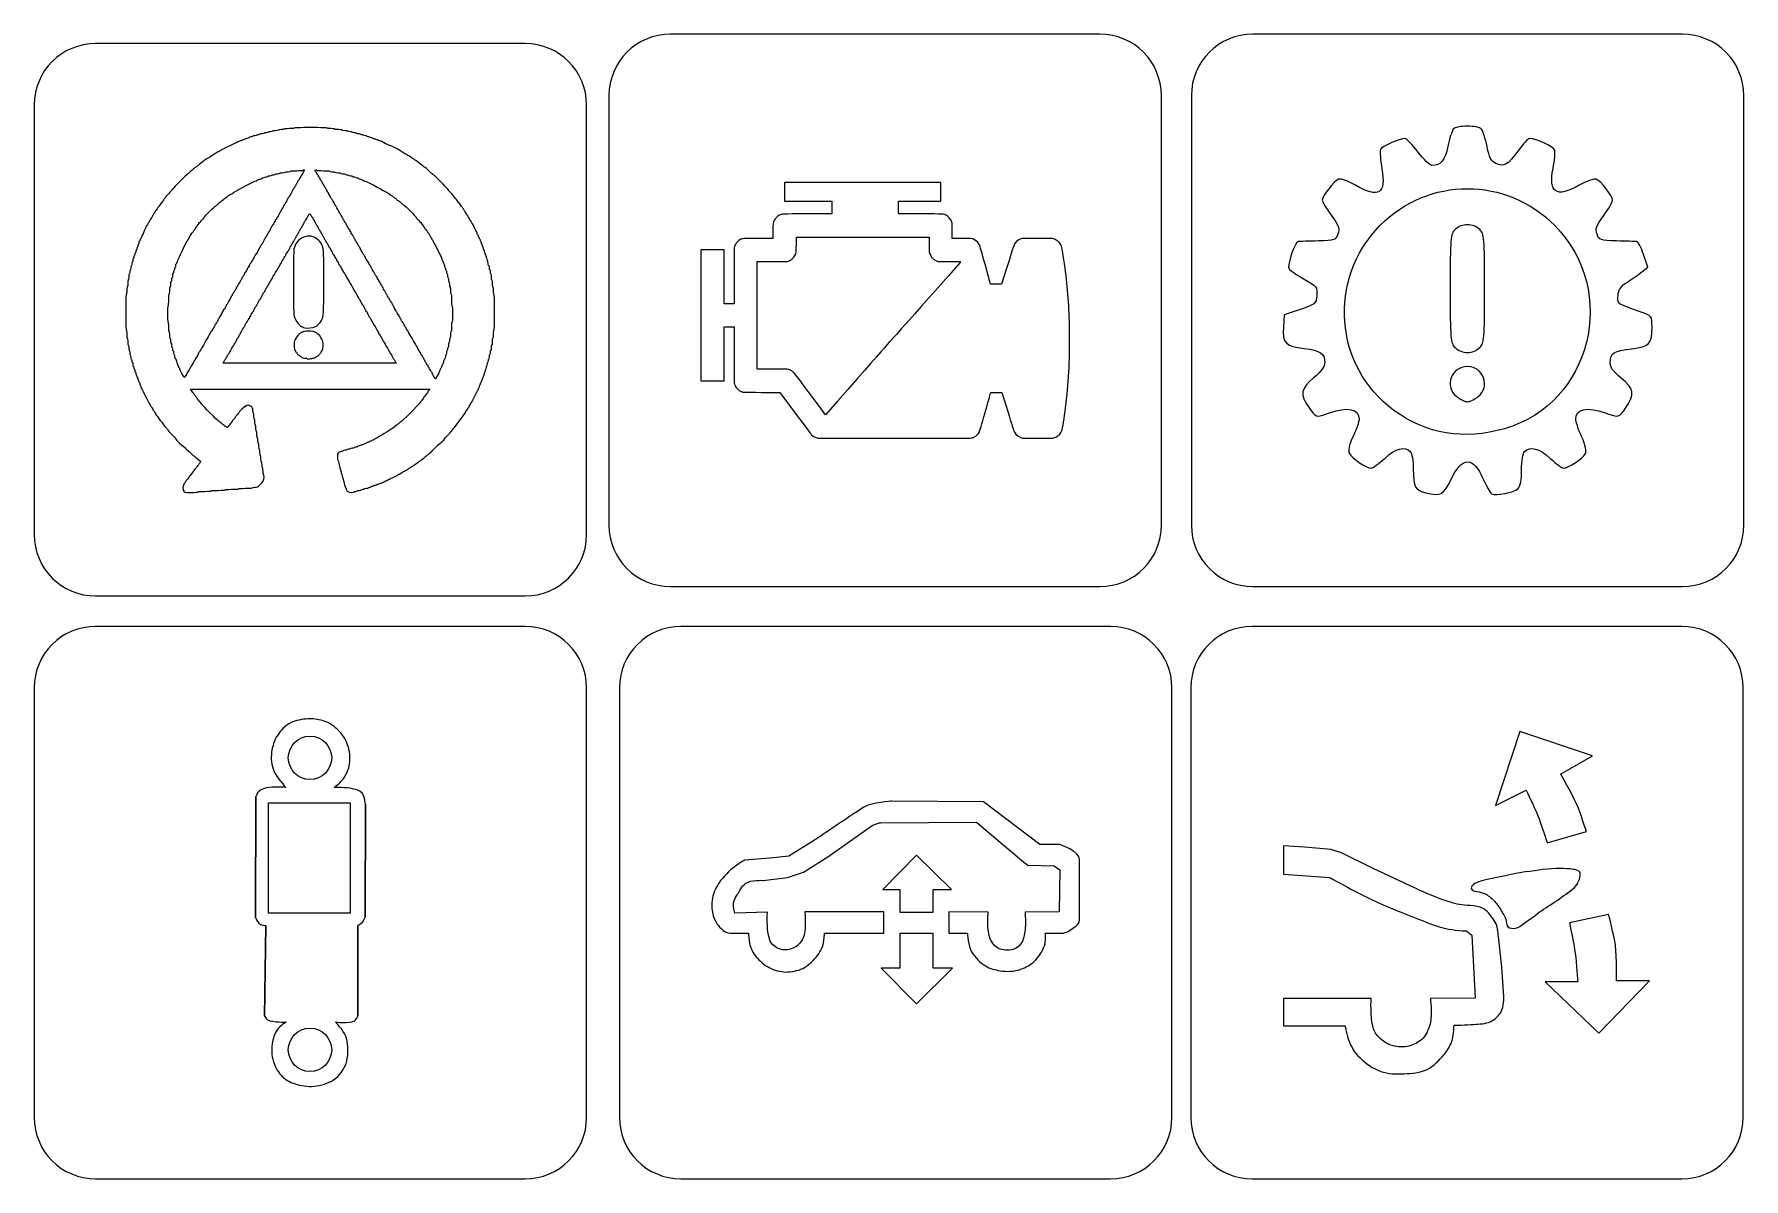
# Model space of a CAD drawing. Extents: x 6 to 284, y 8 to 195.
import ezdxf

# ---------------------------------------------------------------- set-up
doc = ezdxf.new("R2010")
doc.units = 0
doc.layers.add('Layer_1', color=7, linetype='CONTINUOUS')

msp = doc.modelspace()

# ---------------------------------------------------------------- linework, layer by layer
at = {"layer": 'Layer_1', "color": 1}
for points in [[(85.585543, 193.085556), (15.718455, 193.085556), (15.718455, 193.085556)], [(179.094254, 194.614076), (109.227166, 194.614076), (109.227166, 194.614076)], [(273.839892, 194.614076), (203.972803, 194.614076), (203.972803, 194.614076)], [(99.227019, 184.613928), (99.227019, 114.746289)], [(189.094401, 114.746289), (189.094401, 184.613928)], [(193.972657, 184.613928), (193.972657, 114.746289)], [(283.840033, 114.746289), (283.840033, 184.613928)], [(5.718307, 183.085408), (5.718307, 113.21777)], [(95.585689, 113.21777), (95.585689, 183.085408)], [(15.718455, 103.218174), (85.585543, 103.218174)], [(109.227166, 104.746692), (179.094254, 104.746692)], [(203.972803, 104.746692), (273.839892, 104.746692)], [(85.585543, 98.261093), (15.718455, 98.261093), (15.718455, 98.261093)], [(180.804673, 98.261093), (110.937588, 98.261093), (110.937588, 98.261093)], [(273.742878, 98.261093), (203.87579, 98.261093), (203.87579, 98.261093)], [(5.718307, 88.260947), (5.718307, 18.393308)], [(95.585689, 18.393308), (95.585689, 88.260947)], [(100.937438, 88.260947), (100.937438, 18.393308)], [(190.804823, 18.393308), (190.804823, 88.260947)], [(193.875643, 88.260947), (193.875643, 18.393308)], [(283.743033, 18.393308), (283.743033, 88.260947)], [(15.718455, 8.393711), (85.585543, 8.393711)], [(110.937588, 8.393711), (180.804673, 8.393711)], [(203.87579, 8.393711), (273.742878, 8.393711)]]:
    msp.add_lwpolyline(points, dxfattribs=at)
at = {"layer": 'Layer_1', "color": 7}
for points in [[(50.691963, 179.412109), (50.691963, 179.412109)], [(238.87741, 179.645273), (238.87741, 179.645273)], [(49.57134, 172.571528), (49.57134, 172.571528)], [(51.591546, 172.571528), (51.591546, 172.571528)], [(127.776111, 170.488485), (127.776111, 168.962171), (127.776111, 167.435854), (131.63572, 167.435854), (135.495882, 167.435854), (135.495882, 166.400674), (135.495882, 165.365491), (131.539257, 165.364938)], [(149.857243, 165.364938), (146.30411, 165.365491), (146.30411, 166.400674), (146.30411, 167.435303), (149.751963, 167.444123), (153.199262, 167.453493), (153.208632, 168.97099), (153.218004, 170.488485), (140.497058, 170.488485), (127.776111, 170.488485), (127.776111, 170.488485)], [(238.87741, 169.477006), (238.87741, 169.477006)], [(50.527148, 165.371553), (50.527148, 165.371553)], [(50.421867, 161.775424), (50.421867, 161.775424)], [(125.890404, 162.584609), (125.873315, 161.400049), (123.552148, 161.399496)], [(129.705365, 160.461327), (129.705916, 161.575334), (129.705916, 161.575334)], [(129.705916, 161.575334), (140.496507, 161.575334), (151.287096, 161.575334), (151.287647, 160.443688)], [(156.561124, 161.400049), (155.076703, 161.400049), (155.076703, 162.595633)], [(238.87741, 163.61483), (238.87741, 163.61483)], [(119.564658, 155.287621), (119.564658, 150.767104), (118.757127, 150.767104), (117.950147, 150.767104), (117.950147, 155.136036), (117.950147, 159.504969), (116.05562, 159.504969), (114.160543, 159.504969), (114.160543, 148.872577), (114.160543, 138.239635), (116.05562, 138.239635), (117.950147, 138.239635), (117.950147, 142.608567), (117.950147, 146.9775), (118.757127, 146.9775), (119.564658, 146.9775), (119.564658, 142.456983)], [(267.26224, 155.935298), (268.220252, 156.685504), (267.530131, 158.763035)], [(125.766932, 140.134161), (123.354812, 140.134715), (123.354812, 148.871476), (123.354812, 157.607688), (125.78457, 157.618158), (128.214879, 157.628081), (128.425442, 157.708007)], [(154.65447, 157.609892), (156.334576, 157.609892), (156.370954, 157.49634)], [(163.88402, 156.513524), (163.064912, 153.960846), (162.181867, 153.960846), (161.29937, 153.960846), (161.260234, 154.092034)], [(211.651232, 149.829488), (209.048945, 148.964632), (208.929882, 146.942773)], [(50.362335, 146.280214), (50.362335, 146.280214)], [(64.373125, 141.479678), (64.615658, 141.087765), (50.527148, 141.087765), (36.439187, 141.087765), (36.617783, 141.396996)], [(238.87741, 140.554187), (238.87741, 140.554187)], [(31.418169, 136.493385), (31.150828, 136.884748), (50.605422, 136.884748)], [(124.036667, 136.344558), (127.017089, 136.327469), (129.534488, 132.945214)], [(161.272361, 136.125175), (161.325278, 136.30983), (162.227618, 136.30983), (163.130507, 136.30983), (164.090725, 133.213105)], [(134.4607, 132.695512), (133.474576, 134.020082)], [(31.951744, 125.792644), (32.786286, 125.128979), (32.662814, 124.893061)], [(247.391479, 81.15082), (243.469583, 69.104563), (248.418945, 71.62582)], [(254.022047, 74.240784), (259.251427, 77.228925), (247.391479, 81.15082), (247.391479, 81.15082)], [(172.571173, 62.766137), (169.293647, 62.766137), (160.139614, 69.715859), (145.222076, 69.829408), (145.222076, 69.829408)], [(124.315031, 56.945854), (128.27055, 57.397852), (130.869532, 58.301844), (134.825051, 60.788377), (142.058099, 65.873889)], [(143.41409, 66.325885), (159.009622, 66.438884), (166.694666, 59.884383), (167.372659, 59.431836), (171.667178, 59.318838), (172.571173, 58.640841), (172.458174, 51.803567), (166.920664, 51.747343)], [(251.873964, 63.034578), (258.223964, 64.902647)], [(132.678068, 63.500355), (128.496548, 60.901376), (125.44502, 60.562379), (121.263503, 60.223382)], [(208.940355, 62.573763), (208.940355, 57.95127), (216.467752, 57.423207)], [(230.268529, 55.739244), (223.532677, 58.90267), (218.382675, 61.450936), (216.633117, 61.979002), (212.40695, 62.342253), (208.940355, 62.573763), (208.940355, 62.573763)], [(149.276263, 61.070599), (143.753086, 55.476867), (146.521842, 55.476867), (146.521842, 51.747343), (151.94635, 51.747343), (151.94635, 55.476867), (154.941103, 55.476867), (149.276263, 61.070599), (149.276263, 61.070599)], [(175.791924, 50.504355), (175.791924, 60.336381)], [(254.061186, 58.886132), (254.061186, 58.886132)], [(124.993025, 51.747343), (119.681515, 51.634344)], [(134.260057, 48.356818), (143.92231, 48.356818), (143.92231, 51.803567), (131.09553, 51.803567)], [(160.902495, 51.747343), (154.489105, 51.803567), (154.489105, 48.356818), (157.540633, 48.356818)], [(261.831667, 51.414408), (255.49269, 50.027551)], [(261.831667, 51.414408), (261.831667, 51.414408)], [(119.003521, 48.356818), (121.942047, 48.356818)], [(146.521842, 48.300594), (146.521842, 42.663868), (143.498976, 42.663868), (149.276263, 36.857917), (155.110877, 42.663868), (151.94635, 42.663868), (151.94635, 48.300594), (146.521842, 48.300594), (146.521842, 48.300594)], [(170.197639, 48.356818), (172.91017, 48.356818)], [(238.786458, 48.706842), (239.579105, 48.046484), (240.145756, 37.792227), (232.843807, 37.745373)], [(244.82392, 38.055157), (244.497047, 42.817657), (243.936464, 47.81332)], [(256.813403, 40.452942), (251.530556, 40.452942), (260.246924, 32.066754), (268.50082, 40.585234), (263.152379, 40.585234)], [(223.20305, 37.745373), (208.940355, 37.745373), (208.940355, 33.255725), (218.976883, 33.255725)]]:
    msp.add_lwpolyline(points, dxfattribs=at)
for points in [[(50.566286, 83.232209), (50.566286, 83.232209)], [(50.586691, 80.405576), (50.586691, 80.405576)], [(41.766132, 70.566951), (41.698333, 50.890203)], [(43.835407, 69.583017), (57.134026, 69.583017), (57.134026, 51.602924), (43.835407, 51.602924), (43.835407, 69.583017)], [(59.557158, 50.960208), (59.605113, 69.335519)], [(43.394424, 49.589336), (43.191024, 34.877953)], [(58.345586, 34.877953), (58.345586, 49.589336)], [(50.586691, 32.910113), (50.586691, 32.910113)]]:
    msp.add_lwpolyline(points, close=True, dxfattribs=at)
at = {"layer": 'Layer_1', "color": 1}
for points in [[(15.718455, 193.085556), (10.178455, 193.085556), (5.718307, 188.62541), (5.718307, 183.085408)], [(95.585689, 183.085408), (95.585689, 188.62541), (91.125537, 193.085556), (85.585543, 193.085556)], [(109.227166, 194.614076), (103.687166, 194.614076), (99.227019, 190.15393), (99.227019, 184.613928)], [(189.094401, 184.613928), (189.094401, 190.15393), (184.634248, 194.614076), (179.094254, 194.614076)], [(203.972803, 194.614076), (198.432804, 194.614076), (193.972657, 190.15393), (193.972657, 184.613928)], [(283.840033, 184.613928), (283.840033, 190.15393), (279.379886, 194.614076), (273.839892, 194.614076)], [(99.227019, 114.746289), (99.227019, 109.206289), (103.687166, 104.746692), (109.227166, 104.746692)], [(179.094254, 104.746692), (184.634248, 104.74669), (189.094401, 109.206289), (189.094401, 114.746289)], [(193.972657, 114.746289), (193.972657, 109.206289), (198.432804, 104.746692), (203.972803, 104.746692)], [(273.839892, 104.746692), (279.379886, 104.74669), (283.840033, 109.206289), (283.840033, 114.746289)], [(5.718307, 113.21777), (5.718307, 107.677771), (10.178455, 103.218174), (15.718455, 103.218174)], [(85.585543, 103.218174), (91.125537, 103.218171), (95.585689, 107.677771), (95.585689, 113.21777)], [(15.718455, 98.261093), (10.178455, 98.261093), (5.718307, 93.800949), (5.718307, 88.260947)], [(95.585689, 88.260947), (95.585689, 93.800949), (91.125537, 98.261093), (85.585543, 98.261093)], [(110.937588, 98.261093), (105.397588, 98.261093), (100.937438, 93.800949), (100.937438, 88.260947)], [(190.804823, 88.260947), (190.804823, 93.800949), (186.344667, 98.261093), (180.804673, 98.261093)], [(203.87579, 98.261093), (198.33579, 98.261093), (193.875643, 93.800949), (193.875643, 88.260947)], [(283.743033, 88.260947), (283.743033, 93.800949), (279.282872, 98.261093), (273.742878, 98.261093)], [(5.718307, 18.393308), (5.718307, 12.853291), (10.178455, 8.393711), (15.718455, 8.393711)], [(85.585543, 8.393711), (91.125537, 8.393711), (95.585689, 12.853291), (95.585689, 18.393308)], [(100.937438, 18.393308), (100.937438, 12.853291), (105.397588, 8.393711), (110.937588, 8.393711)], [(180.804673, 8.393711), (186.344667, 8.393711), (190.804823, 12.853291), (190.804823, 18.393308)], [(193.875643, 18.393308), (193.875643, 12.853291), (198.33579, 8.393711), (203.87579, 8.393711)], [(273.742878, 8.393711), (279.282872, 8.393711), (283.743033, 12.853291), (283.743033, 18.393308)]]:
    msp.add_open_spline(points, degree=3, dxfattribs=at)
at = {"layer": 'Layer_1', "color": 7}
for points in [[(41.295947, 178.01092), (41.295947, 177.965592), (41.221302, 177.928789), (41.130031, 177.928789)], [(41.625574, 178.093602), (41.444274, 178.093602), (41.295947, 178.056251), (41.295947, 178.01092)], [(41.955201, 178.175734), (41.955201, 178.130403), (41.806901, 178.093602), (41.625574, 178.093602)], [(42.202695, 178.258416), (42.066749, 178.258416), (41.955201, 178.221064), (41.955201, 178.175734)], [(42.45019, 178.340547), (42.45019, 178.295216), (42.338698, 178.258416), (42.202695, 178.258416)], [(42.779817, 178.423229), (42.598518, 178.423229), (42.45019, 178.385877), (42.45019, 178.340547)], [(43.109444, 178.50536), (43.109444, 178.46003), (42.961117, 178.423229), (42.779817, 178.423229)], [(43.439072, 178.588042), (43.257744, 178.588042), (43.109444, 178.550691), (43.109444, 178.50536)], [(43.768699, 178.670174), (43.768699, 178.624843), (43.620343, 178.588042), (43.439072, 178.588042)], [(44.139666, 178.752856), (43.935675, 178.752856), (43.768699, 178.715501), (43.768699, 178.670174)], [(44.510633, 178.834987), (44.510633, 178.789656), (44.343628, 178.752856), (44.139666, 178.752856)], [(44.963732, 178.917669), (44.714389, 178.917669), (44.510633, 178.880317), (44.510633, 178.834987)], [(45.416831, 178.9998), (45.416831, 178.954473), (45.213019, 178.917669), (44.963732, 178.917669)], [(45.91127, 179.082482), (45.636555, 179.082482), (45.416831, 179.045588), (45.416831, 178.9998)], [(46.406263, 179.165165), (46.406263, 179.119377), (46.185957, 179.082482), (45.91127, 179.082482)], [(47.188989, 179.247296), (46.721968, 179.247296), (46.406263, 179.214325), (46.406263, 179.165165)], [(47.971716, 179.329978), (47.971716, 179.280818), (47.656039, 179.247296), (47.188989, 179.247296)], [(50.691963, 179.412109), (48.93369, 179.412109), (47.971716, 179.383262), (47.971716, 179.329978)], [(53.411659, 179.329978), (53.411659, 179.383262), (52.450179, 179.412109), (50.691963, 179.412109)], [(54.02957, 179.247296), (53.672446, 179.247296), (53.411659, 179.282359), (53.411659, 179.329978)], [(54.648035, 179.165165), (54.648035, 179.212784), (54.386723, 179.247296), (54.02957, 179.247296)], [(55.224604, 179.082482), (54.89494, 179.082482), (54.648035, 179.118068), (54.648035, 179.165165)], [(55.801728, 178.9998), (55.801728, 179.046898), (55.554296, 179.082482), (55.224604, 179.082482)], [(56.296168, 178.917669), (56.021424, 178.917669), (55.801728, 178.954013), (55.801728, 178.9998)], [(56.790607, 178.834987), (56.790607, 178.880775), (56.570855, 178.917669), (56.296168, 178.917669)], [(57.120234, 178.752856), (56.938934, 178.752856), (56.790607, 178.789656), (56.790607, 178.834987)], [(57.449861, 178.670174), (57.449861, 178.715501), (57.301562, 178.752856), (57.120234, 178.752856)], [(57.779488, 178.588042), (57.598189, 178.588042), (57.449861, 178.624843), (57.449861, 178.670174)], [(58.109115, 178.50536), (58.109115, 178.550691), (57.960788, 178.588042), (57.779488, 178.588042)], [(58.392991, 178.423229), (58.237007, 178.423229), (58.109115, 178.46003), (58.109115, 178.50536)], [(58.727577, 178.340547), (58.699581, 178.385877), (58.548947, 178.423229), (58.392991, 178.423229)], [(59.015864, 178.258416), (58.885195, 178.258416), (58.755517, 178.295216), (58.727577, 178.340547)], [(59.304149, 178.175734), (59.276124, 178.221064), (59.146505, 178.258416), (59.015864, 178.258416)], [(59.597948, 178.093602), (59.464682, 178.093602), (59.332089, 178.130403), (59.304149, 178.175734)], [(59.839931, 178.01092), (59.839931, 178.056251), (59.731298, 178.093602), (59.597948, 178.093602)], [(60.041124, 177.928789), (59.930465, 177.928789), (59.839931, 177.965592), (59.839931, 178.01092)], [(236.567816, 179.157999), (236.344508, 178.882737), (235.949005, 177.620865), (235.68918, 176.353967)], [(238.87741, 179.645273), (237.854259, 179.645273), (236.831403, 179.482915), (236.567816, 179.157999)], [(241.187551, 179.157999), (240.923964, 179.482915), (239.900559, 179.645273), (238.87741, 179.645273)], [(242.070599, 176.331367), (241.808192, 177.610655), (241.41086, 178.882737), (241.187551, 179.157999)], [(35.235334, 175.222322), (35.120272, 175.169911), (34.98108, 175.089071), (34.926103, 175.042626)], [(35.444244, 175.387135), (35.444244, 175.349083), (35.35034, 175.274731), (35.235334, 175.222322)], [(35.602443, 175.456037), (35.515547, 175.456037), (35.444244, 175.425188), (35.444244, 175.387135)], [(35.787652, 175.52549), (35.772525, 175.487218), (35.689311, 175.456037), (35.602443, 175.456037)], [(38.588927, 176.939357), (38.417562, 176.939357), (35.830296, 175.633511), (35.787652, 175.52549)], [(38.741062, 177.02204), (38.741062, 176.976709), (38.672578, 176.939357), (38.588927, 176.939357)], [(38.900916, 177.104722), (38.812947, 177.104722), (38.741062, 177.067368), (38.741062, 177.02204)], [(39.112032, 177.186853), (39.084007, 177.141523), (38.988884, 177.104722), (38.900916, 177.104722)], [(39.363938, 177.269535), (39.253307, 177.269535), (39.139972, 177.232181), (39.112032, 177.186853)], [(39.565131, 177.351667), (39.565131, 177.306339), (39.474597, 177.269535), (39.363938, 177.269535)], [(39.771286, 177.434349), (39.657946, 177.434349), (39.565131, 177.396997), (39.565131, 177.351667)], [(39.977438, 177.51648), (39.977438, 177.471152), (39.884596, 177.434349), (39.771286, 177.434349)], [(40.143354, 177.599162), (40.052055, 177.599162), (39.977438, 177.56181), (39.977438, 177.51648)], [(40.472981, 177.681293), (40.382924, 177.635966), (40.234624, 177.599162), (40.143354, 177.599162)], [(40.800404, 177.846107), (40.710347, 177.800779), (40.563038, 177.726624), (40.472981, 177.681293)], [(41.130031, 177.928789), (41.038788, 177.928789), (40.890433, 177.891437), (40.800404, 177.846107)], [(60.29358, 177.846107), (60.265556, 177.891437), (60.151783, 177.928789), (60.041124, 177.928789)], [(60.545486, 177.763976), (60.434827, 177.763976), (60.32152, 177.800779), (60.29358, 177.846107)], [(60.74668, 177.681293), (60.74668, 177.726624), (60.656117, 177.763976), (60.545486, 177.763976)], [(60.947873, 177.599162), (60.837242, 177.599162), (60.74668, 177.635966), (60.74668, 177.681293)], [(61.199779, 177.51648), (61.171726, 177.56181), (61.05856, 177.599162), (60.947873, 177.599162)], [(61.452235, 177.434349), (61.341576, 177.434349), (61.227719, 177.471152), (61.199779, 177.51648)], [(61.653428, 177.351667), (61.653428, 177.396997), (61.562894, 177.434349), (61.452235, 177.434349)], [(61.900373, 177.269535), (61.76437, 177.269535), (61.653428, 177.306339), (61.653428, 177.351667)], [(62.147868, 177.186853), (62.147868, 177.232181), (62.036348, 177.269535), (61.900373, 177.269535)], [(62.312683, 177.104722), (62.222033, 177.104722), (62.147868, 177.141523), (62.147868, 177.186853)], [(62.477495, 177.02204), (62.477495, 177.067368), (62.403332, 177.104722), (62.312683, 177.104722)], [(62.64231, 176.939357), (62.55166, 176.939357), (62.477495, 176.976709), (62.477495, 177.02204)], [(62.807122, 176.857227), (62.807122, 176.902554), (62.73296, 176.939357), (62.64231, 176.939357)], [(62.911301, 176.774544), (62.853982, 176.774544), (62.807122, 176.811896), (62.807122, 176.857227)], [(64.401237, 176.110881), (63.671185, 176.479669), (63.008724, 176.774544), (62.911301, 176.774544)], [(64.83394, 175.950477), (64.770243, 175.950477), (64.575509, 176.022848), (64.401237, 176.110881)], [(64.950247, 175.878268), (64.950247, 175.918098), (64.897638, 175.950477), (64.83394, 175.950477)], [(65.197191, 175.703533), (65.061188, 175.759862), (64.950247, 175.838435), (64.950247, 175.878268)], [(65.444686, 175.53872), (65.444689, 175.573052), (65.333194, 175.647201), (65.197191, 175.703533)], [(65.691631, 175.373906), (65.555628, 175.430235), (65.444686, 175.504387), (65.444686, 175.53872)], [(65.939128, 175.19862), (65.939128, 175.23845), (65.827605, 175.31758), (65.691631, 175.373906)], [(224.718341, 175.852361), (224.609877, 175.569696), (224.722484, 174.163187), (224.968593, 172.726419)], [(228.733395, 177.656489), (227.824744, 177.656489), (224.907692, 176.345798), (224.718341, 175.852361)], [(230.834627, 175.454384), (229.920188, 176.665549), (228.974839, 177.656489), (228.733395, 177.656489)], [(233.111147, 173.252279), (232.773488, 173.252279), (231.749064, 174.243221), (230.834627, 175.454384)], [(235.68918, 176.353967), (235.223036, 174.081147), (234.534024, 173.252279), (233.111147, 173.252279)], [(243.48998, 173.576393), (242.762267, 173.907959), (242.439125, 174.534721), (242.070599, 176.331367)], [(247.111464, 175.637938), (245.457153, 173.335262), (244.818151, 172.971235), (243.48998, 173.576393)], [(249.011502, 177.656489), (248.764258, 177.656489), (247.90921, 176.748342), (247.111464, 175.637938)], [(253.071201, 175.762513), (252.854214, 176.327976), (250.006491, 177.656489), (249.011502, 177.656489)], [(252.812132, 172.782643), (253.082016, 174.08936), (253.198655, 175.430374), (253.071201, 175.762513)], [(31.393364, 172.471758), (31.273166, 172.34535), (31.142666, 172.241901), (31.102873, 172.241901)], [(31.900481, 172.903359), (31.741816, 172.792432), (31.513563, 172.598171), (31.393364, 172.471758)], [(32.312791, 173.205425), (32.244803, 173.150217), (32.059118, 173.014287), (31.900481, 172.903359)], [(32.972045, 173.720812), (32.677405, 173.492406), (32.380806, 173.260631), (32.312791, 173.205425)], [(33.607045, 174.21911), (33.552265, 174.173433), (33.266657, 173.949217), (32.972045, 173.720812)], [(33.748706, 174.302344), (33.725649, 174.302344), (33.661796, 174.264782), (33.607045, 174.21911)], [(34.926103, 175.042626), (34.781803, 174.920661), (33.798349, 174.302344), (33.748706, 174.302344)], [(48.466705, 172.406715), (49.071084, 172.406715), (49.455586, 172.43848), (49.455586, 172.488845)], [(49.455586, 172.488845), (49.455586, 172.534179), (49.507586, 172.571528), (49.57134, 172.571528)], [(49.57134, 172.571528), (49.646975, 172.571528), (49.672042, 172.513846), (49.644102, 172.406715)], [(51.433346, 172.406715), (51.433346, 172.513359), (51.511412, 172.575294), (51.591546, 172.571528)], [(51.591546, 172.571528), (51.639625, 172.569268), (51.688571, 172.54323), (51.722184, 172.488845)], [(51.722184, 172.488845), (51.751563, 172.44135), (52.189631, 172.406715), (52.756813, 172.406715)], [(66.10394, 175.12641), (66.01329, 175.12641), (65.939128, 175.158793), (65.939128, 175.19862)], [(66.268755, 175.064674), (66.268755, 175.098744), (66.194618, 175.12641), (66.10394, 175.12641)], [(66.660118, 174.797886), (66.444811, 174.910465), (66.268755, 175.030596), (66.268755, 175.064674)], [(67.16062, 174.488655), (67.100704, 174.545985), (66.875454, 174.685308), (66.660118, 174.797886)], [(67.340316, 174.384475), (67.301483, 174.384475), (67.220507, 174.431327), (67.16062, 174.488655)], [(67.519463, 174.278641), (67.459547, 174.336872), (67.37915, 174.384475), (67.340316, 174.384475)], [(68.287855, 173.683329), (67.925171, 173.95247), (67.57935, 174.220413), (67.519463, 174.278641)], [(68.988452, 173.146996), (68.965818, 173.173116), (68.650482, 173.414193), (68.287855, 173.683329)], [(69.318076, 172.899501), (69.159382, 173.009387), (69.01103, 173.120891), (68.988452, 173.146996)], [(69.992765, 172.305842), (69.780393, 172.522408), (69.476685, 172.789612), (69.318076, 172.899501)], [(224.968593, 172.726419), (225.674894, 168.603046), (224.480747, 167.863322), (220.652577, 170.053575)], [(257.053182, 170.025466), (253.37862, 167.923094), (251.994289, 168.823035), (252.812132, 172.782643)], [(30.728048, 171.912274), (30.631725, 171.912274), (28.274035, 169.537097), (28.274035, 169.440075)], [(30.911602, 172.077088), (30.846268, 171.986429), (30.763749, 171.912274), (30.728048, 171.912274)], [(31.102873, 172.241901), (31.06308, 172.241901), (30.976937, 172.167746), (30.911602, 172.077088)], [(38.150159, 168.85303), (38.90516, 169.360714), (41.60124, 170.75858), (41.825664, 170.75858)], [(41.825664, 170.75858), (41.897094, 170.75858), (41.955201, 170.78709), (41.955201, 170.82252)], [(41.955201, 170.82252), (41.955201, 170.857956), (42.131807, 170.938469), (42.347114, 171.001116)], [(42.347114, 171.001116), (42.56245, 171.063761), (42.75724, 171.136913), (42.779817, 171.163724)], [(42.779817, 171.163724), (42.848764, 171.245303), (43.397881, 171.417834), (43.589002, 171.417834)], [(43.589002, 171.417834), (43.687723, 171.417834), (43.768699, 171.454636), (43.768699, 171.499964)], [(43.768699, 171.499964), (43.768699, 171.545294), (43.896066, 171.582647), (44.052022, 171.582647)], [(44.052022, 171.582647), (44.208006, 171.582647), (44.35867, 171.619448), (44.38661, 171.664779)], [(44.38661, 171.664779), (44.414635, 171.710109), (44.546562, 171.747461), (44.679856, 171.747461)], [(44.679856, 171.747461), (44.813178, 171.747461), (44.922392, 171.784262), (44.922392, 171.829592)], [(44.922392, 171.829592), (44.922392, 171.874923), (45.089341, 171.912274), (45.293359, 171.912274)], [(45.293359, 171.912274), (45.497321, 171.912274), (45.664326, 171.949075), (45.664326, 171.994405)], [(45.664326, 171.994405), (45.664326, 172.039736), (45.868138, 172.077088), (46.117425, 172.077088)], [(46.117425, 172.077088), (46.366769, 172.077088), (46.571075, 172.113888), (46.571075, 172.159219)], [(46.571075, 172.159219), (46.571075, 172.204549), (46.774859, 172.241901), (47.024174, 172.241901)], [(47.024174, 172.241901), (47.273489, 172.241901), (47.477274, 172.278702), (47.477274, 172.324032)], [(47.477274, 172.324032), (47.477274, 172.374398), (47.862326, 172.406715), (48.466705, 172.406715)], [(48.048333, 169.687019), (47.938408, 169.483037), (47.829478, 169.297372), (47.806901, 169.274709)], [(48.297482, 170.098776), (48.270332, 170.076108), (48.158259, 169.891004), (48.048333, 169.687019)], [(48.628213, 170.675898), (48.473498, 170.381252), (48.324575, 170.121438), (48.297482, 170.098776)], [(49.004691, 171.30759), (48.952226, 171.254792), (48.782899, 170.97054), (48.628213, 170.675898)], [(49.205334, 171.657613), (49.147394, 171.517764), (49.0571, 171.360394), (49.004691, 171.30759)], [(49.382827, 171.912274), (49.343005, 171.912274), (49.263275, 171.797462), (49.205334, 171.657613)], [(49.455586, 172.077088), (49.455586, 171.986429), (49.422648, 171.912274), (49.382827, 171.912274)], [(49.528346, 172.241901), (49.488299, 172.241901), (49.455586, 172.167746), (49.455586, 172.077088)], [(49.644102, 172.406715), (49.620368, 172.316056), (49.568394, 172.241901), (49.528346, 172.241901)], [(51.510517, 172.241901), (51.46824, 172.241901), (51.433346, 172.316056), (51.433346, 172.406715)], [(51.639501, 172.077639), (51.610799, 172.168029), (51.552766, 172.241901), (51.510517, 172.241901)], [(51.789432, 171.809748), (51.735725, 171.866678), (51.668175, 171.987249), (51.639501, 172.077639)], [(52.127878, 171.253019), (51.995459, 171.502335), (51.843167, 171.752815), (51.789432, 171.809748)], [(52.422778, 170.75858), (52.392749, 170.781245), (52.26024, 171.003707), (52.127878, 171.253019)], [(52.756813, 170.181458), (52.60303, 170.476101), (52.452778, 170.735918), (52.422778, 170.75858)], [(52.756813, 172.406715), (53.357975, 172.406715), (53.741286, 172.374378), (53.741286, 172.324032)], [(53.08589, 169.604336), (53.05874, 169.626999), (52.910624, 169.886816), (52.756813, 170.181458)], [(53.741286, 172.324032), (53.741286, 172.278702), (53.945096, 172.241901), (54.194383, 172.241901)], [(54.194383, 172.241901), (54.443726, 172.241901), (54.648035, 172.204549), (54.648035, 172.159219)], [(54.648035, 172.159219), (54.648035, 172.113888), (54.851816, 172.077088), (55.101132, 172.077088)], [(55.101132, 172.077088), (55.350447, 172.077088), (55.554231, 172.039736), (55.554231, 171.994405)], [(55.554231, 171.994405), (55.554231, 171.949075), (55.72121, 171.912274), (55.925201, 171.912274)], [(55.925201, 171.912274), (56.129191, 171.912274), (56.296168, 171.874923), (56.296168, 171.829592)], [(56.296168, 171.829592), (56.296168, 171.784262), (56.405407, 171.747461), (56.538701, 171.747461)], [(56.538701, 171.747461), (56.671995, 171.747461), (56.80401, 171.710109), (56.83195, 171.664779)], [(56.83195, 171.664779), (56.859974, 171.619448), (57.010551, 171.582647), (57.166535, 171.582647)], [(57.166535, 171.582647), (57.322491, 171.582647), (57.449861, 171.545294), (57.449861, 171.499964)], [(57.449861, 171.499964), (57.449861, 171.454636), (57.53078, 171.417834), (57.629558, 171.417834)], [(57.629558, 171.417834), (57.82065, 171.417834), (58.369824, 171.245303), (58.438742, 171.163724)], [(58.438742, 171.163724), (58.461433, 171.136905), (58.656082, 171.063761), (58.871445, 171.001116)], [(58.871445, 171.001116), (59.086753, 170.938469), (59.263359, 170.857956), (59.263359, 170.82252)], [(59.263359, 170.82252), (59.263359, 170.78709), (59.324099, 170.75858), (59.398408, 170.75858)], [(59.398408, 170.75858), (59.591279, 170.75858), (62.239398, 169.412795), (62.812083, 169.023907)], [(70.466811, 171.912274), (70.418551, 171.912274), (70.205165, 172.089273), (69.992765, 172.305842)], [(70.554452, 171.829592), (70.554452, 171.874923), (70.515099, 171.912274), (70.466811, 171.912274)], [(70.637688, 171.747461), (70.591968, 171.747461), (70.554452, 171.784262), (70.554452, 171.829592)], [(72.944522, 169.440625), (72.944522, 169.549238), (70.746315, 171.747461), (70.637688, 171.747461)], [(217.92241, 171.019856), (217.172529, 170.732094), (215.255077, 168.293109), (215.255077, 167.627127)], [(220.652577, 170.053575), (219.493798, 170.71656), (218.265321, 171.151436), (217.92241, 171.019856)], [(259.83296, 171.019856), (259.490018, 171.151436), (258.239014, 170.703925), (257.053182, 170.025466)], [(262.500291, 167.621615), (262.500291, 168.292178), (260.586107, 170.730824), (259.83296, 171.019856)], [(26.975373, 167.9099), (26.815613, 167.734039), (26.028882, 166.680193), (25.718051, 166.225386)], [(27.120343, 168.140859), (27.120343, 168.101568), (27.055191, 167.997775), (26.975373, 167.9099)], [(27.614783, 168.698138), (27.342808, 168.431181), (27.120343, 168.180153), (27.120343, 168.140859)], [(28.109223, 169.270298), (28.109223, 169.222459), (27.88676, 168.965097), (27.614783, 168.698138)], [(28.191905, 169.357392), (28.146578, 169.357392), (28.109223, 169.318138), (28.109223, 169.270298)], [(28.274035, 169.440075), (28.274035, 169.39436), (28.237236, 169.357392), (28.191905, 169.357392)], [(35.192891, 166.637695), (35.234632, 166.637695), (35.459049, 166.822805), (35.691741, 167.049452)], [(35.691741, 167.049452), (35.924462, 167.276099), (36.145337, 167.461762), (36.182873, 167.461762)], [(36.182873, 167.461762), (36.22038, 167.461762), (36.371101, 167.57364), (36.517461, 167.71036)], [(36.517461, 167.71036), (36.663822, 167.847083), (36.890277, 168.021931), (37.02072, 168.098966)], [(37.02072, 168.098966), (37.151107, 168.175999), (37.257742, 168.267913), (37.257742, 168.303467)], [(37.257742, 168.303467), (37.257744, 168.339024), (37.296135, 168.36796), (37.343182, 168.36796)], [(37.343182, 168.36796), (37.390284, 168.36796), (37.753411, 168.586254), (38.150159, 168.85303)], [(46.469102, 166.967323), (46.434474, 166.967323), (46.406263, 166.911293), (46.406263, 166.843297)], [(46.6725, 167.276003), (46.595199, 167.106015), (46.503731, 166.967323), (46.469102, 166.967323)], [(47.147647, 168.121016), (47.07108, 168.044438), (46.813922, 167.586973), (46.6725, 167.276003)], [(47.277734, 168.327171), (47.229051, 168.236513), (47.170224, 168.143678), (47.147647, 168.121016)], [(47.806901, 169.274709), (47.77103, 169.23883), (47.658847, 169.03749), (47.277734, 168.327171)], [(53.335039, 169.192577), (53.225057, 169.396559), (53.112983, 169.581674), (53.08589, 169.604336)], [(53.576471, 168.78027), (53.553809, 168.802935), (53.444964, 168.988592), (53.335039, 169.192577)], [(54.106188, 167.832729), (53.725019, 168.543048), (53.61237, 168.744391), (53.576471, 168.78027)], [(54.235725, 167.626577), (54.213006, 167.649239), (54.154815, 167.742068), (54.106188, 167.832729)], [(54.400537, 167.337739), (54.332691, 167.473731), (54.258303, 167.603914), (54.235725, 167.626577)], [(54.565352, 167.049452), (54.542634, 167.072115), (54.468384, 167.20175), (54.400537, 167.337739)], [(55.092865, 166.08152), (54.921698, 166.430166), (54.60667, 167.008253), (54.565352, 167.049452)], [(62.812083, 169.023907), (63.076215, 168.844538), (63.331477, 168.698138), (63.379285, 168.698138)], [(63.379285, 168.698138), (63.427122, 168.698138), (63.466376, 168.660786), (63.466376, 168.615455)], [(63.466376, 168.615455), (63.466376, 168.570127), (63.514978, 168.532773), (63.574414, 168.532773)], [(63.574414, 168.532773), (63.633906, 168.532773), (63.754421, 168.467263), (63.842305, 168.386703)], [(63.842305, 168.386703), (63.930189, 168.30614), (64.131805, 168.14993), (64.290442, 168.039987)], [(64.290442, 168.039987), (64.449108, 167.930047), (64.639351, 167.773648), (64.712675, 167.692171)], [(64.712675, 167.692171), (64.785994, 167.610693), (64.881825, 167.543894), (64.925993, 167.543894)], [(64.925993, 167.543894), (64.970132, 167.543894), (65.183038, 167.376909), (65.398938, 167.172924)], [(65.398938, 167.172924), (65.614923, 166.96894), (65.824058, 166.802508), (65.864161, 166.802508)], [(73.026654, 169.357392), (72.981329, 169.357392), (72.944522, 169.394885), (72.944522, 169.440625)], [(73.109336, 169.269198), (73.109336, 169.317472), (73.071979, 169.357392), (73.026654, 169.357392)], [(73.502904, 168.795702), (73.286355, 169.008077), (73.109336, 169.220926), (73.109336, 169.269198)], [(74.096564, 168.121016), (73.986664, 168.279667), (73.719481, 168.58333), (73.502904, 168.795702)], [(74.344059, 167.791389), (74.317925, 167.814054), (74.20643, 167.962362), (74.096564, 168.121016)], [(74.880941, 167.090795), (74.611814, 167.453433), (74.370305, 167.768726), (74.344059, 167.791389)], [(75.475702, 166.3224), (75.41748, 166.382304), (75.150125, 166.728156), (74.880941, 167.090795)], [(215.255077, 167.627127), (215.255077, 167.366675), (215.914103, 166.255615), (216.719658, 165.158233)], [(224.648339, 163.472065), (228.573587, 167.475354), (233.725311, 169.477006), (238.87741, 169.477006)], [(238.87741, 169.477006), (244.029509, 169.477006), (249.181787, 167.475354), (253.107032, 163.472065)], [(261.047286, 165.119648), (261.846452, 166.232021), (262.500291, 167.35796), (262.500291, 167.621615)], [(24.472856, 164.247076), (24.433023, 164.247076), (24.400647, 164.172919), (24.400647, 164.082261)], [(24.647591, 164.49457), (24.591259, 164.358582), (24.51268, 164.247076), (24.472856, 164.247076)], [(24.822878, 164.742065), (24.783048, 164.742065), (24.703914, 164.630559), (24.647591, 164.49457)], [(24.895087, 164.90688), (24.895087, 164.816216), (24.86271, 164.742065), (24.822878, 164.742065)], [(24.956823, 165.071692), (24.922728, 165.071692), (24.895087, 164.997538), (24.895087, 164.90688)], [(25.22306, 165.463056), (25.110925, 165.24774), (24.990895, 165.071692), (24.956823, 165.071692)], [(25.473863, 165.895759), (25.447901, 165.873096), (25.335195, 165.678371), (25.22306, 165.463056)], [(25.718051, 166.225386), (25.609624, 166.066732), (25.499799, 165.918421), (25.473863, 165.895759)], [(32.477052, 163.775234), (32.477165, 163.810218), (32.681387, 164.042961), (32.930702, 164.292274)], [(32.930702, 164.292274), (33.180017, 164.541586), (33.383801, 164.781483), (33.383801, 164.825298)], [(33.383801, 164.825298), (33.383801, 164.927003), (35.091376, 166.637695), (35.192891, 166.637695)], [(44.922392, 164.247076), (44.922392, 164.156417), (44.885585, 164.082261), (44.84026, 164.082261)], [(44.995152, 164.411888), (44.95533, 164.411888), (44.922392, 164.337737), (44.922392, 164.247076)], [(45.169887, 164.659383), (45.113527, 164.523394), (45.035002, 164.411888), (44.995152, 164.411888)], [(45.344622, 164.90688), (45.3048, 164.90688), (45.226218, 164.795371), (45.169887, 164.659383)], [(45.416831, 165.071692), (45.416831, 164.981031), (45.384472, 164.90688), (45.344622, 164.90688)], [(45.499514, 165.236507), (45.454189, 165.236507), (45.416831, 165.162351), (45.416831, 165.071692)], [(45.581646, 165.401319), (45.581646, 165.310661), (45.544867, 165.236507), (45.499514, 165.236507)], [(45.654406, 165.566132), (45.614359, 165.566132), (45.581646, 165.491981), (45.581646, 165.401319)], [(45.773467, 165.71), (45.748293, 165.63067), (45.694453, 165.566132), (45.654406, 165.566132)], [(46.179161, 166.37642), (46.101776, 166.342028), (45.834596, 165.902823), (45.773467, 165.71)], [(46.241451, 166.561628), (46.241451, 166.474749), (46.213141, 166.391547), (46.179161, 166.37642)], [(46.32358, 166.719825), (46.278255, 166.719825), (46.241451, 166.648513), (46.241451, 166.561628)], [(46.406263, 166.843297), (46.406263, 166.775304), (46.368905, 166.719825), (46.32358, 166.719825)], [(49.702531, 164.082261), (49.747856, 164.082261), (49.785214, 164.130851), (49.785214, 164.190298)], [(49.785214, 164.190298), (49.785214, 164.249746), (49.859376, 164.378518), (49.950026, 164.475828)], [(49.950026, 164.475828), (50.040647, 164.573141), (50.114841, 164.709661), (50.114841, 164.779547)], [(50.114841, 164.779547), (50.114841, 164.84944), (50.152167, 164.90688), (50.19752, 164.90688)], [(50.19752, 164.90688), (50.242845, 164.90688), (50.279653, 164.965182), (50.279653, 165.036415)], [(50.279653, 165.036415), (50.279653, 165.107647), (50.335109, 165.221428), (50.403125, 165.289424)], [(50.403125, 165.289424), (50.45806, 165.344367), (50.492812, 165.371553), (50.527148, 165.371553)], [(50.527148, 165.371553), (50.561486, 165.371553), (50.595671, 165.344367), (50.65062, 165.289424)], [(50.65062, 165.289424), (50.718635, 165.221428), (50.774092, 165.115829), (50.774092, 165.054604)], [(50.774092, 165.054604), (50.774092, 164.993376), (50.848285, 164.88954), (50.938907, 164.824198)], [(50.938907, 164.824198), (51.029585, 164.758855), (51.103719, 164.639715), (51.103719, 164.559064)], [(51.103719, 164.559064), (51.103719, 164.47841), (51.141049, 164.411888), (51.186402, 164.411888)], [(51.186402, 164.411888), (51.231727, 164.411888), (51.268534, 164.337737), (51.268534, 164.247076)], [(51.268534, 164.247076), (51.268534, 164.156417), (51.305892, 164.082261), (51.351214, 164.082261)], [(55.24555, 165.896312), (55.211571, 165.896667), (55.14279, 165.979881), (55.092865, 166.08152)], [(55.307286, 165.730947), (55.307286, 165.821605), (55.279558, 165.89608), (55.24555, 165.896312)], [(55.389419, 165.566132), (55.344094, 165.566132), (55.307286, 165.640288), (55.307286, 165.730947)], [(55.472101, 165.458094), (55.472101, 165.517539), (55.434744, 165.566132), (55.389419, 165.566132)], [(55.636914, 165.173117), (55.546236, 165.270428), (55.472101, 165.39865), (55.472101, 165.458094)], [(55.801728, 164.868845), (55.801728, 164.938735), (55.727535, 165.075804), (55.636914, 165.173117)], [(55.883858, 164.742065), (55.838533, 164.742065), (55.801728, 164.798956), (55.801728, 164.868845)], [(55.966541, 164.577253), (55.966541, 164.667911), (55.929183, 164.742065), (55.883858, 164.742065)], [(56.03875, 164.411888), (55.998928, 164.411888), (55.966541, 164.486595), (55.966541, 164.577253)], [(56.213485, 164.164943), (56.157154, 164.300935), (56.078572, 164.411888), (56.03875, 164.411888)], [(56.38877, 163.917449), (56.348921, 163.917449), (56.269817, 164.028955), (56.213485, 164.164943)], [(65.864161, 166.802508), (65.963673, 166.802508), (67.834758, 164.925132), (67.834758, 164.825298)], [(67.834758, 164.825298), (67.834758, 164.781435), (68.038512, 164.541586), (68.287855, 164.292274)], [(68.287855, 164.292274), (68.53717, 164.042961), (68.741423, 163.810218), (68.741507, 163.775234)], [(75.582089, 166.142703), (75.582089, 166.181557), (75.533925, 166.262504), (75.475702, 166.3224)], [(75.686268, 165.96356), (75.628921, 166.023456), (75.582089, 166.103852), (75.582089, 166.142703)], [(75.994949, 165.463056), (75.882398, 165.678371), (75.743587, 165.903658), (75.686268, 165.96356)], [(76.261736, 165.071692), (76.227672, 165.071692), (76.107527, 165.24774), (75.994949, 165.463056)], [(76.323472, 164.90688), (76.323472, 164.997538), (76.2958, 165.071692), (76.261736, 165.071692)], [(76.396232, 164.742065), (76.356382, 164.742065), (76.323472, 164.816216), (76.323472, 164.90688)], [(76.570967, 164.49457), (76.514635, 164.630559), (76.436025, 164.742065), (76.396232, 164.742065)], [(76.745702, 164.247076), (76.705881, 164.247076), (76.62727, 164.358582), (76.570967, 164.49457)], [(76.817911, 164.082261), (76.817911, 164.172919), (76.785524, 164.247076), (76.745702, 164.247076)], [(126.113094, 164.342986), (125.919727, 163.944505), (125.908805, 163.859633), (125.890404, 162.584609)], [(126.924483, 165.150517), (126.642551, 165.00826), (126.242682, 164.61003), (126.113094, 164.342986)], [(131.539257, 165.364938), (127.192905, 165.364371), (127.364442, 165.37251), (126.924483, 165.150517)], [(154.070733, 165.145556), (153.64891, 165.370391), (153.771933, 165.364374), (149.857243, 165.364938)], [(154.988508, 164.054702), (154.827416, 164.534601), (154.510365, 164.911235), (154.070733, 165.145556)], [(216.719658, 165.158233), (217.969219, 163.455979), (218.128969, 163.007175), (217.808308, 162.101744)], [(259.958637, 162.068673), (259.653439, 162.930303), (259.829689, 163.424818), (261.047286, 165.119648)], [(23.081588, 161.445247), (23.081588, 161.354589), (23.044788, 161.280435), (22.999458, 161.280435)], [(23.164271, 161.610062), (23.118943, 161.610062), (23.081588, 161.535905), (23.081588, 161.445247)], [(23.246953, 161.774874), (23.246953, 161.684213), (23.209601, 161.610062), (23.164271, 161.610062)], [(23.329084, 161.939686), (23.283756, 161.939686), (23.246953, 161.865532), (23.246953, 161.774874)], [(23.411766, 162.047726), (23.411766, 161.988248), (23.374415, 161.939686), (23.329084, 161.939686)], [(23.826832, 163.030543), (23.647832, 162.707875), (23.411766, 162.148858), (23.411766, 162.047726)], [(23.906207, 163.298434), (23.906207, 163.229825), (23.870508, 163.109254), (23.826832, 163.030543)], [(23.978416, 163.423007), (23.938583, 163.423007), (23.906207, 163.367042), (23.906207, 163.298434)], [(24.153151, 163.670504), (24.096817, 163.53451), (24.01824, 163.423007), (23.978416, 163.423007)], [(24.327886, 163.917449), (24.288051, 163.917449), (24.209474, 163.806493), (24.153151, 163.670504)], [(24.400647, 164.082261), (24.400647, 163.991603), (24.367716, 163.917449), (24.327886, 163.917449)], [(30.8201, 161.300828), (31.268551, 162.099105), (31.339632, 162.21505), (31.448485, 162.323884)], [(31.448485, 162.323884), (31.512493, 162.387909), (31.62985, 162.550042), (31.70921, 162.68438)], [(31.70921, 162.68438), (31.788571, 162.818721), (31.88256, 162.928567), (31.91812, 162.928567)], [(31.91812, 162.928567), (31.95368, 162.928567), (31.983079, 162.974984), (31.983164, 163.031646)], [(31.983164, 163.031646), (31.983276, 163.088308), (32.094331, 163.264353), (32.230108, 163.423007)], [(32.230108, 163.423007), (32.365885, 163.581661), (32.476968, 163.740253), (32.477052, 163.775234)], [(43.274257, 161.403907), (43.274257, 161.335911), (43.236873, 161.280435), (43.191577, 161.280435)], [(43.356389, 161.527379), (43.311036, 161.527379), (43.274257, 161.471903), (43.274257, 161.403907)], [(43.439072, 161.651402), (43.439072, 161.583409), (43.401686, 161.527379), (43.356389, 161.527379)], [(43.521201, 161.774874), (43.475876, 161.774874), (43.439072, 161.719398), (43.439072, 161.651402)], [(43.603884, 161.939686), (43.603884, 161.849028), (43.566554, 161.774874), (43.521201, 161.774874)], [(43.686016, 162.104501), (43.640663, 162.104501), (43.603884, 162.030347), (43.603884, 161.939686)], [(43.768699, 162.251124), (43.768699, 162.170473), (43.731341, 162.104501), (43.686016, 162.104501)], [(43.933511, 162.516811), (43.842861, 162.451465), (43.768699, 162.331777), (43.768699, 162.251124)], [(44.098326, 162.781944), (44.098326, 162.701294), (44.024161, 162.582151), (43.933511, 162.516811)], [(44.181008, 162.928567), (44.135683, 162.928567), (44.098326, 162.862598), (44.098326, 162.781944)], [(44.263138, 163.093382), (44.263138, 163.002721), (44.226359, 162.928567), (44.181008, 162.928567)], [(44.34582, 163.258194), (44.300467, 163.258194), (44.263138, 163.184041), (44.263138, 163.093382)], [(44.427953, 163.404817), (44.42795, 163.324167), (44.391145, 163.258194), (44.34582, 163.258194)], [(44.592765, 163.670504), (44.502087, 163.605158), (44.427953, 163.485468), (44.427953, 163.404817)], [(44.757577, 163.935638), (44.757577, 163.854987), (44.683415, 163.735844), (44.592765, 163.670504)], [(44.84026, 164.082261), (44.794935, 164.082261), (44.757577, 164.016291), (44.757577, 163.935638)], [(49.222973, 161.418789), (48.568359, 161.105584), (48.165885, 160.531027), (47.981085, 159.64608)], [(48.054395, 161.156409), (48.116682, 161.315061), (48.190819, 161.445247), (48.21921, 161.445247)], [(48.21921, 161.445247), (48.24763, 161.445247), (48.321793, 161.574877), (48.384023, 161.733534)], [(48.384023, 161.733534), (48.446309, 161.892185), (48.527414, 162.021818), (48.564269, 162.021818)], [(48.564269, 162.021818), (48.601128, 162.021818), (48.63152, 162.077848), (48.63152, 162.145841)], [(48.63152, 162.145841), (48.63152, 162.213837), (48.668381, 162.269313), (48.71365, 162.269313)], [(48.71365, 162.269313), (48.759003, 162.269313), (48.796332, 162.343467), (48.796332, 162.434128)], [(48.796332, 162.434128), (48.796332, 162.524786), (48.8262, 162.59894), (48.86303, 162.59894)], [(48.86303, 162.59894), (48.899916, 162.59894), (48.981047, 162.728576), (49.043277, 162.887227)], [(49.043277, 162.887227), (49.105563, 163.045881), (49.186665, 163.176062), (49.223524, 163.176062)], [(50.421867, 161.775424), (50.090372, 161.790359), (49.768932, 161.679996), (49.222973, 161.418789)], [(49.223524, 163.176062), (49.260382, 163.176062), (49.290772, 163.231539), (49.290772, 163.299534)], [(49.290772, 163.299534), (49.290772, 163.36753), (49.327579, 163.423007), (49.372904, 163.423007)], [(49.372904, 163.423007), (49.418229, 163.423007), (49.455586, 163.497163), (49.455586, 163.587822)], [(49.455586, 163.587822), (49.455586, 163.678483), (49.492363, 163.752634), (49.537716, 163.752634)], [(49.537716, 163.752634), (49.583013, 163.752634), (49.620399, 163.82679), (49.620399, 163.917449)], [(49.620399, 163.917449), (49.620399, 164.008107), (49.657206, 164.082261), (49.702531, 164.082261)], [(51.080018, 161.618881), (50.823286, 161.712717), (50.620763, 161.766467), (50.421867, 161.775424)], [(52.746893, 159.648284), (52.541125, 160.675311), (52.040223, 161.267921), (51.080018, 161.618881)], [(51.351214, 164.082261), (51.39657, 164.082261), (51.433346, 164.008107), (51.433346, 163.917449)], [(51.433346, 163.917449), (51.433346, 163.82679), (51.470676, 163.752634), (51.516029, 163.752634)], [(51.516029, 163.752634), (51.561354, 163.752634), (51.598158, 163.697154), (51.598158, 163.629161)], [(51.598158, 163.629161), (51.598158, 163.561166), (51.635516, 163.505689), (51.680841, 163.505689)], [(51.680841, 163.505689), (51.726194, 163.505689), (51.762973, 163.449662), (51.762973, 163.381667)], [(51.762973, 163.381667), (51.762973, 163.313674), (51.800303, 163.258194), (51.845656, 163.258194)], [(51.845656, 163.258194), (51.890981, 163.258194), (51.927785, 163.184041), (51.927785, 163.093382)], [(51.927785, 163.093382), (51.927785, 163.002721), (51.95815, 162.928567), (51.995036, 162.928567)], [(51.995036, 162.928567), (52.031892, 162.928567), (52.113025, 162.79894), (52.175283, 162.640283)], [(52.175283, 162.640283), (52.237513, 162.481629), (52.311675, 162.351445), (52.340095, 162.351445)], [(52.340095, 162.351445), (52.368515, 162.351445), (52.442652, 162.221815), (52.50491, 162.063158)], [(52.50491, 162.063158), (52.56714, 161.904504), (52.641302, 161.774874), (52.669722, 161.774874)], [(52.669722, 161.774874), (52.698142, 161.774874), (52.772276, 161.645244), (52.834534, 161.48659)], [(52.834534, 161.48659), (52.896764, 161.327936), (52.97093, 161.197752), (52.999349, 161.197752)], [(56.46098, 163.752634), (56.46098, 163.843292), (56.428592, 163.917449), (56.38877, 163.917449)], [(56.543662, 163.587822), (56.498338, 163.587822), (56.46098, 163.661975), (56.46098, 163.752634)], [(56.625795, 163.423007), (56.625795, 163.513668), (56.588987, 163.587822), (56.543662, 163.587822)], [(56.708477, 163.258194), (56.663124, 163.258194), (56.625795, 163.332348), (56.625795, 163.423007)], [(56.790607, 163.134722), (56.790607, 163.202715), (56.753774, 163.258194), (56.708477, 163.258194)], [(56.87329, 163.01125), (56.827965, 163.01125), (56.790607, 163.066726), (56.790607, 163.134722)], [(56.955422, 162.887227), (56.955422, 162.955223), (56.918614, 163.01125), (56.87329, 163.01125)], [(57.038105, 162.763755), (56.992751, 162.763755), (56.955422, 162.819234), (56.955422, 162.887227)], [(57.120234, 162.59894), (57.120234, 162.689599), (57.083429, 162.763755), (57.038105, 162.763755)], [(57.202917, 162.434128), (57.157592, 162.434128), (57.120234, 162.508282), (57.120234, 162.59894)], [(57.285049, 162.269313), (57.285049, 162.359974), (57.24827, 162.434128), (57.202917, 162.434128)], [(57.367729, 162.104501), (57.322376, 162.104501), (57.285049, 162.178655), (57.285049, 162.269313)], [(57.449861, 161.981029), (57.449861, 162.049025), (57.413054, 162.104501), (57.367729, 162.104501)], [(57.532544, 161.857006), (57.487219, 161.857006), (57.449861, 161.913033), (57.449861, 161.981029)], [(57.614673, 161.733534), (57.614673, 161.801527), (57.577897, 161.857006), (57.532544, 161.857006)], [(57.697356, 161.610062), (57.652003, 161.610062), (57.614673, 161.665535), (57.614673, 161.733534)], [(57.779488, 161.445247), (57.779488, 161.535905), (57.742681, 161.610062), (57.697356, 161.610062)], [(57.862171, 161.280435), (57.816846, 161.280435), (57.779488, 161.354589), (57.779488, 161.445247)], [(68.741507, 163.775234), (68.741592, 163.740253), (68.852703, 163.581661), (68.988452, 163.423007)], [(68.988452, 163.423007), (69.124229, 163.264353), (69.235396, 163.107567), (69.235396, 163.07409)], [(69.235396, 163.07409), (69.235594, 163.015427), (69.412877, 162.78022), (69.62731, 162.554293)], [(69.62731, 162.554293), (69.684008, 162.494594), (69.730386, 162.406075), (69.730386, 162.357508)], [(69.730386, 162.357508), (69.730386, 162.308943), (69.760169, 162.269313), (69.797083, 162.269313)], [(69.797083, 162.269313), (69.833998, 162.269313), (69.939089, 162.130068), (70.030247, 161.960082)], [(70.030247, 161.960082), (70.273466, 161.506537), (70.425149, 161.244378), (70.471769, 161.197752)], [(76.891775, 163.917449), (76.851191, 163.917449), (76.817911, 163.991603), (76.817911, 164.082261)], [(77.225813, 163.36127), (77.082754, 163.667247), (76.932386, 163.917449), (76.891775, 163.917449)], [(77.646389, 162.488145), (77.558053, 162.662418), (77.3689, 163.055294), (77.225813, 163.36127)], [(77.807343, 162.055442), (77.807343, 162.119148), (77.734696, 162.313876), (77.646389, 162.488145)], [(77.889475, 161.939686), (77.84415, 161.939686), (77.807343, 161.991728), (77.807343, 162.055442)], [(77.972158, 161.774874), (77.972158, 161.865532), (77.934828, 161.939686), (77.889475, 161.939686)], [(78.054287, 161.610062), (78.008934, 161.610062), (77.972158, 161.684213), (77.972158, 161.774874)], [(78.13697, 161.445247), (78.13697, 161.535905), (78.099612, 161.610062), (78.054287, 161.610062)], [(78.219102, 161.280435), (78.173778, 161.280435), (78.13697, 161.354589), (78.13697, 161.445247)], [(123.552148, 161.399496), (121.001807, 161.398926), (120.996208, 161.398517), (120.573382, 161.185075)], [(155.076703, 162.595633), (155.076703, 163.780365), (155.076093, 163.793784), (154.988508, 164.054702)], [(158.696533, 161.166883), (158.263223, 161.394574), (158.212358, 161.400049), (156.561124, 161.400049)], [(166.464257, 161.364771), (165.996205, 161.276032), (165.524366, 160.956692), (165.257647, 160.547317)], [(169.025756, 161.39233), (167.367263, 161.401079), (166.612776, 161.392937), (166.464257, 161.364771)], [(171.569614, 161.316813), (171.393251, 161.374516), (171.174159, 161.381013), (169.025756, 161.39233)], [(172.828591, 160.119023), (172.625992, 160.686698), (172.17007, 161.120355), (171.569614, 161.316813)], [(217.808308, 162.101744), (217.45367, 161.100349), (217.275111, 161.037264), (214.642127, 160.978369)], [(226.919344, 133.406579), (217.161138, 140.590165), (216.092075, 154.745686), (224.648339, 163.472065)], [(236.875947, 162.842577), (236.123706, 162.090342), (236.075031, 161.507855), (236.075031, 153.233243)], [(238.87741, 163.61483), (238.133828, 163.61483), (237.390709, 163.357339), (236.875947, 162.842577)], [(240.879424, 162.842577), (240.364662, 163.357339), (239.620989, 163.61483), (238.87741, 163.61483)], [(241.68034, 153.233243), (241.68034, 161.507855), (241.631662, 162.090342), (240.879424, 162.842577)], [(253.107032, 163.472065), (263.570844, 152.800213), (259.048143, 134.524523), (244.931407, 130.43553)], [(263.113243, 160.978369), (260.503537, 161.036741), (260.299231, 161.107066), (259.958637, 162.068673)], [(22.010577, 158.601528), (21.965247, 158.573509), (21.927895, 158.462559), (21.927895, 158.354583)], [(22.092708, 158.853984), (22.092708, 158.743336), (22.055905, 158.629552), (22.010577, 158.601528)], [(22.175391, 159.055177), (22.13006, 159.055177), (22.092708, 158.964632), (22.092708, 158.853984)], [(22.257522, 159.302122), (22.257522, 159.166133), (22.220721, 159.055177), (22.175391, 159.055177)], [(22.340204, 159.549619), (22.294873, 159.549619), (22.257522, 159.438111), (22.257522, 159.302122)], [(22.422335, 159.750813), (22.422335, 159.640162), (22.385532, 159.549619), (22.340204, 159.549619)], [(22.505018, 160.002716), (22.459687, 159.974703), (22.422335, 159.861461), (22.422335, 159.750813)], [(22.587148, 160.255175), (22.587148, 160.144524), (22.550345, 160.030741), (22.505018, 160.002716)], [(22.669831, 160.456368), (22.624503, 160.456368), (22.587148, 160.365823), (22.587148, 160.255175)], [(22.751962, 160.703313), (22.751962, 160.567324), (22.715161, 160.456368), (22.669831, 160.456368)], [(22.834644, 160.950808), (22.789313, 160.950808), (22.751962, 160.839302), (22.751962, 160.703313)], [(22.916775, 161.11562), (22.916775, 161.024959), (22.879975, 160.950808), (22.834644, 160.950808)], [(22.999458, 161.280435), (22.95413, 161.280435), (22.916775, 161.206281), (22.916775, 161.11562)], [(29.011011, 157.633043), (29.118811, 158.004021), (30.399581, 160.687514), (30.567644, 160.894583)], [(30.567644, 160.894583), (30.611135, 160.948127), (30.724625, 161.130837), (30.8201, 161.300828)], [(41.864249, 158.958164), (41.632629, 158.580863), (41.350221, 158.089086), (41.236965, 157.865656)], [(42.285378, 159.720494), (42.285378, 159.678491), (42.095841, 159.335458), (41.864249, 158.958164)], [(42.367508, 159.796564), (42.322183, 159.796564), (42.285378, 159.762494), (42.285378, 159.720494)], [(42.45019, 159.961376), (42.45019, 159.870718), (42.412833, 159.796564), (42.367508, 159.796564)], [(42.532323, 160.126188), (42.487026, 160.126188), (42.45019, 160.052034), (42.45019, 159.961376)], [(42.615005, 160.250214), (42.615005, 160.182221), (42.577676, 160.126188), (42.532323, 160.126188)], [(42.697135, 160.373686), (42.65181, 160.373686), (42.615005, 160.318209), (42.615005, 160.250214)], [(42.779817, 160.497158), (42.779817, 160.429165), (42.74246, 160.373686), (42.697135, 160.373686)], [(42.86195, 160.621181), (42.816653, 160.621181), (42.779817, 160.565151), (42.779817, 160.497158)], [(42.944632, 160.785993), (42.944632, 160.695332), (42.907275, 160.621181), (42.86195, 160.621181)], [(43.026762, 160.950808), (42.981437, 160.950808), (42.944632, 160.876651), (42.944632, 160.785993)], [(43.109444, 161.11562), (43.109444, 161.024959), (43.072058, 160.950808), (43.026762, 160.950808)], [(43.191577, 161.280435), (43.146252, 161.280435), (43.109444, 161.206281), (43.109444, 161.11562)], [(46.327991, 158.147325), (46.438876, 158.373269), (46.557435, 158.558238), (46.591471, 158.559084)], [(46.591471, 158.559084), (46.625338, 158.55979), (46.653207, 158.634892), (46.653207, 158.72555)], [(46.653207, 158.72555), (46.653207, 158.816209), (46.686117, 158.890365), (46.725967, 158.890365)], [(46.725967, 158.890365), (46.765789, 158.890365), (46.844399, 159.001324), (46.900702, 159.13731)], [(46.900702, 159.13731), (46.957034, 159.273301), (47.035587, 159.384805), (47.075437, 159.384805)], [(47.075437, 159.384805), (47.115259, 159.384805), (47.147647, 159.458958), (47.147647, 159.549619)], [(47.147647, 159.549619), (47.147647, 159.640278), (47.185004, 159.714432), (47.230329, 159.714432)], [(47.230329, 159.714432), (47.275654, 159.714432), (47.312461, 159.771325), (47.312461, 159.841211)], [(47.312461, 159.841211), (47.312461, 159.911104), (47.386624, 160.048168), (47.477274, 160.145481)], [(47.477274, 160.145481), (47.567952, 160.242791), (47.642089, 160.371013), (47.642089, 160.43046)], [(47.642089, 160.43046), (47.642089, 160.489905), (47.679446, 160.538498), (47.724771, 160.538498)], [(47.724771, 160.538498), (47.770124, 160.538498), (47.806901, 160.612655), (47.806901, 160.703313)], [(47.806901, 160.703313), (47.806901, 160.793971), (47.83729, 160.868125), (47.874149, 160.868125)], [(47.981085, 159.64608), (47.859476, 159.063695), (47.854116, 149.643137), (47.97502, 148.953606)], [(47.874149, 160.868125), (47.911035, 160.868125), (47.992165, 160.997755), (48.054395, 161.156409)], [(52.83178, 154.208894), (52.833671, 157.420803), (52.803084, 159.367885), (52.746893, 159.648284)], [(52.999349, 161.197752), (53.027769, 161.197752), (53.101903, 161.068122), (53.164161, 160.909465)], [(53.164161, 160.909465), (53.226391, 160.750811), (53.307496, 160.621181), (53.344408, 160.621181)], [(53.344408, 160.621181), (53.381269, 160.621181), (53.411659, 160.565151), (53.411659, 160.497158)], [(53.411659, 160.497158), (53.411659, 160.429165), (53.448435, 160.373686), (53.493789, 160.373686)], [(53.493789, 160.373686), (53.539113, 160.373686), (53.576471, 160.299532), (53.576471, 160.208871)], [(53.576471, 160.208871), (53.576471, 160.118213), (53.604171, 160.043802), (53.638207, 160.042955)], [(53.638207, 160.042955), (53.672187, 160.04225), (53.790774, 159.85659), (53.901687, 159.630645)], [(53.901687, 159.630645), (54.0126, 159.404701), (54.133143, 159.219992), (54.169578, 159.219992)], [(54.169578, 159.219992), (54.206013, 159.219992), (54.235725, 159.145836), (54.235725, 159.055177)], [(54.235725, 159.055177), (54.235725, 158.964519), (54.263454, 158.889558), (54.297461, 158.888711)], [(54.297461, 158.888711), (54.331441, 158.888006), (54.45, 158.702896), (54.560941, 158.476952)], [(57.9443, 161.11562), (57.9443, 161.206281), (57.907524, 161.280435), (57.862171, 161.280435)], [(58.026983, 160.950808), (57.981658, 160.950808), (57.9443, 161.024959), (57.9443, 161.11562)], [(58.109115, 160.826785), (58.109115, 160.894781), (58.072308, 160.950808), (58.026983, 160.950808)], [(58.191798, 160.703313), (58.146473, 160.703313), (58.109115, 160.758792), (58.109115, 160.826785)], [(58.273927, 160.579841), (58.273927, 160.647834), (58.237123, 160.703313), (58.191798, 160.703313)], [(58.35661, 160.456368), (58.311257, 160.456368), (58.273927, 160.511842), (58.273927, 160.579841)], [(58.438742, 160.291003), (58.438742, 160.381661), (58.401907, 160.456368), (58.35661, 160.456368)], [(58.512052, 160.126188), (58.472005, 160.126188), (58.438742, 160.200345), (58.438742, 160.291003)], [(58.631667, 159.982323), (58.60573, 160.061647), (58.5521, 160.126188), (58.512052, 160.126188)], [(58.931528, 159.426147), (58.792533, 159.652791), (58.657631, 159.902993), (58.631667, 159.982323)], [(59.238555, 158.890365), (59.208865, 158.958361), (59.070579, 159.199497), (58.931528, 159.426147)], [(59.342734, 158.72555), (59.315048, 158.748213), (59.268188, 158.822369), (59.238555, 158.890365)], [(59.637083, 158.210165), (59.50283, 158.470701), (59.370392, 158.702888), (59.342734, 158.72555)], [(70.471769, 161.197752), (70.650419, 161.019114), (72.071828, 158.100075), (72.207549, 157.633043)], [(78.301785, 161.120581), (78.301785, 161.208564), (78.264456, 161.280435), (78.219102, 161.280435)], [(78.383915, 160.909465), (78.338561, 160.937484), (78.301785, 161.032598), (78.301785, 161.120581)], [(78.466597, 160.657562), (78.466597, 160.768213), (78.429239, 160.88144), (78.383915, 160.909465)], [(78.54873, 160.456368), (78.503405, 160.456368), (78.466597, 160.546917), (78.466597, 160.657562)], [(78.631409, 160.255175), (78.631409, 160.365823), (78.594083, 160.456368), (78.54873, 160.456368)], [(78.713542, 160.002716), (78.668217, 160.030729), (78.631409, 160.144524), (78.631409, 160.255175)], [(78.796224, 159.750813), (78.796224, 159.861461), (78.758867, 159.974691), (78.713542, 160.002716)], [(78.878354, 159.549619), (78.833029, 159.549619), (78.796224, 159.640162), (78.796224, 159.750813)], [(78.961036, 159.302122), (78.961036, 159.438111), (78.923679, 159.549619), (78.878354, 159.549619)], [(79.043169, 159.055177), (78.997816, 159.055177), (78.961036, 159.166133), (78.961036, 159.302122)], [(79.125851, 158.849023), (79.125851, 158.962349), (79.088465, 159.055177), (79.043169, 159.055177)], [(79.207981, 158.642868), (79.162656, 158.642868), (79.125851, 158.735699), (79.125851, 158.849023)], [(79.290664, 158.400334), (79.290664, 158.533645), (79.253306, 158.642868), (79.207981, 158.642868)], [(119.78349, 160.399591), (119.549909, 159.936747), (119.564658, 160.271832), (119.564658, 155.287621)], [(120.573382, 161.185075), (120.291905, 161.042984), (119.923266, 160.676547), (119.78349, 160.399591)], [(128.425442, 157.708007), (128.874094, 157.877933), (129.258867, 158.215278), (129.47661, 158.62964)], [(129.47661, 158.62964), (129.68259, 159.021613), (129.704519, 159.199926), (129.705365, 160.461327)], [(151.287647, 160.443688), (151.288222, 159.190145), (151.304921, 159.051506), (151.505928, 158.638459)], [(151.505928, 158.638459), (151.734114, 158.169558), (152.271112, 157.755019), (152.788606, 157.648477)], [(159.493037, 160.342266), (159.343711, 160.650842), (158.998508, 161.008198), (158.696533, 161.166883)], [(160.411363, 157.171674), (159.895467, 159.048475), (159.561694, 160.200399), (159.493037, 160.342266)], [(165.257647, 160.547317), (165.094062, 160.296238), (165.15811, 160.483552), (163.88402, 156.513524)], [(173.516507, 155.954041), (173.299024, 157.686027), (172.956387, 159.760939), (172.828591, 160.119023)], [(211.383341, 160.878048), (210.804836, 160.831504), (209.492325, 157.015032), (209.853719, 156.430291)], [(214.642127, 160.978369), (213.107389, 160.944037), (211.640903, 160.898763), (211.383341, 160.878048)], [(266.372027, 160.878048), (266.114445, 160.898774), (264.647942, 160.944043), (263.113243, 160.978369)], [(267.530131, 158.763035), (267.150621, 159.905612), (266.629608, 160.857333), (266.372027, 160.878048)], [(21.268641, 155.87687), (21.268641, 155.720888), (21.231841, 155.593547), (21.18651, 155.593547)], [(21.351324, 156.211458), (21.305996, 156.183445), (21.268641, 156.032848), (21.268641, 155.87687)], [(21.433455, 156.541085), (21.433455, 156.387785), (21.396654, 156.239483), (21.351324, 156.211458)], [(21.516137, 156.870713), (21.470809, 156.842699), (21.433455, 156.694391), (21.433455, 156.541085)], [(21.598268, 157.20089), (21.598268, 157.047587), (21.56147, 156.898737), (21.516137, 156.870713)], [(21.680951, 157.530517), (21.63562, 157.502504), (21.598268, 157.354193), (21.598268, 157.20089)], [(21.763082, 157.818801), (21.763082, 157.688166), (21.726281, 157.558542), (21.680951, 157.530517)], [(21.845764, 158.107089), (21.800433, 158.079072), (21.763082, 157.949442), (21.763082, 157.818801)], [(21.927895, 158.354583), (21.927895, 158.246611), (21.891094, 158.135113), (21.845764, 158.107089)], [(28.356718, 155.717019), (28.402049, 155.745035), (28.43885, 155.876954), (28.43885, 156.010265)], [(28.43885, 156.010265), (28.43885, 156.143581), (28.476205, 156.252798), (28.521533, 156.252798)], [(28.521533, 156.252798), (28.566866, 156.252798), (28.603662, 156.364307), (28.603662, 156.500296)], [(28.603662, 156.500296), (28.603662, 156.636287), (28.641017, 156.74724), (28.686345, 156.74724)], [(28.686345, 156.74724), (28.731676, 156.74724), (28.768477, 156.858746), (28.768477, 156.994735)], [(28.768477, 156.994735), (28.768477, 157.130724), (28.797529, 157.24168), (28.832968, 157.24168)], [(28.832968, 157.24168), (28.868401, 157.24168), (28.948451, 157.417727), (29.011011, 157.633043)], [(39.967518, 155.758359), (39.927668, 155.758359), (39.895309, 155.687044), (39.895309, 155.600159)], [(40.142253, 156.005303), (40.085922, 155.869312), (40.007311, 155.758359), (39.967518, 155.758359)], [(40.316988, 156.252798), (40.277138, 156.252798), (40.198585, 156.141292), (40.142253, 156.005303)], [(40.389748, 156.417613), (40.389748, 156.326955), (40.356782, 156.252798), (40.316988, 156.252798)], [(40.459203, 156.582425), (40.420733, 156.582425), (40.389748, 156.508271), (40.389748, 156.417613)], [(40.683547, 156.92418), (40.598796, 156.736222), (40.49767, 156.582425), (40.459203, 156.582425)], [(40.934349, 157.362948), (40.881122, 157.309704), (40.76827, 157.11214), (40.683547, 156.92418)], [(41.236965, 157.865656), (41.123709, 157.642226), (40.987605, 157.416186), (40.934349, 157.362948)], [(44.785139, 155.49543), (45.087258, 156.008004), (45.334702, 156.461984), (45.334702, 156.504704)], [(45.334702, 156.504704), (45.334702, 156.547416), (45.365458, 156.582425), (45.40305, 156.582425)], [(45.40305, 156.582425), (45.440614, 156.582425), (45.558182, 156.768085), (45.664326, 156.994735)], [(45.664326, 156.994735), (45.77047, 157.221382), (45.888013, 157.406492), (45.925605, 157.406492)], [(45.925605, 157.406492), (45.963168, 157.406492), (45.993953, 157.480646), (45.993953, 157.571307)], [(45.993953, 157.571307), (45.993953, 157.661965), (46.023722, 157.736119), (46.0601, 157.736119)], [(46.0601, 157.736119), (46.096535, 157.736119), (46.217078, 157.921384), (46.327991, 158.147325)], [(54.560941, 158.476952), (54.671826, 158.251008), (54.792426, 158.065746), (54.828832, 158.065746)], [(54.828832, 158.065746), (54.865239, 158.065746), (54.89498, 157.991595), (54.89498, 157.900934)], [(54.89498, 157.900934), (54.89498, 157.810273), (54.925764, 157.736119), (54.963328, 157.736119)], [(54.963328, 157.736119), (55.00092, 157.736119), (55.11846, 157.551009), (55.224604, 157.324362)], [(55.224604, 157.324362), (55.330776, 157.097709), (55.439239, 156.911734), (55.465486, 156.911502)], [(55.465486, 156.911502), (55.491761, 156.911146), (55.551665, 156.827933), (55.598881, 156.726294)], [(55.598881, 156.726294), (55.734179, 156.434992), (56.085489, 155.803783), (56.137418, 155.758359)], [(56.137418, 155.758359), (56.163354, 155.735697), (56.339833, 155.439075), (56.529882, 155.099105)], [(59.929228, 157.736672), (59.902982, 157.736776), (59.771365, 157.949625), (59.637083, 158.210165)], [(60.169558, 157.324362), (60.063386, 157.551009), (59.955475, 157.736584), (59.929228, 157.736672)], [(60.430833, 156.912052), (60.393241, 156.912052), (60.275701, 157.097709), (60.169558, 157.324362)], [(60.499185, 156.74724), (60.499185, 156.837899), (60.468397, 156.912052), (60.430833, 156.912052)], [(60.567536, 156.582425), (60.52997, 156.582425), (60.499185, 156.656582), (60.499185, 156.74724)], [(60.829362, 156.170669), (60.723218, 156.397316), (60.605125, 156.582425), (60.567536, 156.582425)], [(61.090638, 155.758359), (61.053018, 155.758359), (60.935534, 155.944016), (60.829362, 156.170669)], [(61.158989, 155.593547), (61.158989, 155.684208), (61.128202, 155.758359), (61.090638, 155.758359)], [(72.207549, 157.633043), (72.270118, 157.417727), (72.350142, 157.24168), (72.385592, 157.24168)], [(72.385592, 157.24168), (72.421036, 157.24168), (72.450082, 157.130724), (72.450082, 156.994735)], [(72.450082, 156.994735), (72.450082, 156.858746), (72.486861, 156.74724), (72.532215, 156.74724)], [(72.532215, 156.74724), (72.577539, 156.74724), (72.614897, 156.636287), (72.614897, 156.500296)], [(72.614897, 156.500296), (72.614894, 156.364307), (72.651702, 156.252798), (72.697027, 156.252798)], [(72.697027, 156.252798), (72.74238, 156.252798), (72.779709, 156.141292), (72.779709, 156.005303)], [(72.779709, 156.005303), (72.779709, 155.869312), (72.816517, 155.758359), (72.861842, 155.758359)], [(72.861842, 155.758359), (72.907164, 155.758359), (72.944522, 155.589088), (72.944522, 155.382431)], [(79.363976, 158.1126), (79.323647, 158.137518), (79.290664, 158.267015), (79.290664, 158.400334)], [(79.487449, 157.778562), (79.459791, 157.937634), (79.404306, 158.08768), (79.363976, 158.1126)], [(79.58832, 157.20089), (79.560691, 157.359544), (79.515106, 157.619485), (79.487449, 157.778562)], [(79.711793, 156.912052), (79.671407, 156.912052), (79.615978, 157.042239), (79.58832, 157.20089)], [(79.785103, 156.582425), (79.785103, 156.763745), (79.75215, 156.912052), (79.711793, 156.912052)], [(79.867785, 156.252798), (79.822461, 156.252798), (79.785103, 156.401109), (79.785103, 156.582425)], [(79.949918, 155.923174), (79.949918, 156.104496), (79.913139, 156.252798), (79.867785, 156.252798)], [(80.0326, 155.593547), (79.987247, 155.593547), (79.949918, 155.741857), (79.949918, 155.923174)], [(156.370954, 157.49634), (134.460717, 132.69574), (156.334395, 157.610157), (134.4607, 132.695512)], [(152.788606, 157.648477), (152.907746, 157.623938), (153.578145, 157.609892), (154.65447, 157.609892)], [(161.260234, 154.092034), (161.238861, 154.164407), (160.857003, 155.550457), (160.411363, 157.171674)], [(174.155365, 145.819395), (174.1184, 149.631109), (173.924787, 152.702584), (173.516507, 155.954041)], [(209.853719, 156.430291), (209.998048, 156.19676), (211.101435, 155.44934), (212.306075, 154.769481)], [(264.902487, 154.296535), (265.673253, 154.785305), (266.735283, 155.522661), (267.26224, 155.935298)], [(20.856333, 153.450422), (20.809238, 153.450422), (20.774201, 153.20352), (20.774201, 152.87385)], [(20.939015, 154.027544), (20.939015, 153.697874), (20.90343, 153.450422), (20.856333, 153.450422)], [(21.021146, 154.604666), (20.974049, 154.604666), (20.939015, 154.357216), (20.939015, 154.027544)], [(21.103828, 155.099105), (21.103828, 154.824378), (21.066931, 154.604666), (21.021146, 154.604666)], [(21.18651, 155.593547), (21.140723, 155.593547), (21.103828, 155.373828), (21.103828, 155.099105)], [(27.779596, 152.95598), (27.779596, 153.285649), (27.815187, 153.533105), (27.862279, 153.533105)], [(27.862279, 153.533105), (27.907606, 153.533105), (27.94441, 153.718214), (27.94441, 153.944861)], [(27.94441, 153.944861), (27.94441, 154.171511), (27.981764, 154.357171), (28.027092, 154.357171)], [(28.027092, 154.357171), (28.072423, 154.357171), (28.109223, 154.505481), (28.109223, 154.686798)], [(28.109223, 154.686798), (28.109223, 154.86812), (28.146578, 155.016425), (28.191905, 155.016425)], [(28.191905, 155.016425), (28.237236, 155.016425), (28.274035, 155.162447), (28.274035, 155.341091)], [(28.274035, 155.341091), (28.274035, 155.519732), (28.31139, 155.688994), (28.356718, 155.717019)], [(38.509552, 153.120795), (38.472666, 153.120795), (38.391564, 152.991162), (38.329306, 152.832508)], [(38.57625, 153.285607), (38.57625, 153.194946), (38.546439, 153.120795), (38.509552, 153.120795)], [(38.64901, 153.450422), (38.608962, 153.450422), (38.57625, 153.376265), (38.57625, 153.285607)], [(38.76752, 153.594841), (38.742374, 153.515511), (38.689057, 153.450422), (38.64901, 153.450422)], [(39.173768, 154.261258), (39.096411, 154.226869), (38.828678, 153.787661), (38.76752, 153.594841)], [(39.235504, 154.446466), (39.235504, 154.359587), (39.207804, 154.276385), (39.173768, 154.261258)], [(39.308264, 154.604666), (39.268217, 154.604666), (39.235504, 154.533351), (39.235504, 154.446466)], [(39.427325, 154.748534), (39.402151, 154.669204), (39.348311, 154.604666), (39.308264, 154.604666)], [(39.833019, 155.414951), (39.755606, 155.380562), (39.488485, 154.941357), (39.427325, 154.748534)], [(39.895309, 155.600159), (39.895309, 155.51328), (39.866971, 155.430078), (39.833019, 155.414951)], [(43.274257, 152.89204), (43.274257, 152.97269), (43.311036, 153.038662), (43.356389, 153.038662)], [(43.356389, 153.038662), (43.401686, 153.038662), (43.439072, 153.112819), (43.439072, 153.203477)], [(43.439072, 153.203477), (43.439072, 153.294136), (43.475876, 153.36829), (43.521201, 153.36829)], [(43.521201, 153.36829), (43.566554, 153.36829), (43.603884, 153.423766), (43.603884, 153.491762)], [(43.603884, 153.491762), (43.603884, 153.559755), (43.640663, 153.615234), (43.686016, 153.615234)], [(43.686016, 153.615234), (43.731341, 153.615234), (43.768699, 153.671261), (43.768699, 153.739257)], [(43.768699, 153.739257), (43.768699, 153.807252), (43.805503, 153.862729), (43.850828, 153.862729)], [(43.850828, 153.862729), (43.896181, 153.862729), (43.933511, 153.936883), (43.933511, 154.027544)], [(43.933511, 154.027544), (43.933511, 154.118205), (43.961267, 154.192675), (43.995247, 154.192909)], [(43.995247, 154.192909), (44.029283, 154.193262), (44.09764, 154.277034), (44.146831, 154.378668)], [(44.146831, 154.378668), (44.196023, 154.480307), (44.48302, 154.982855), (44.785139, 155.49543)], [(52.480656, 148.050165), (52.807723, 148.667379), (52.828675, 149.030066), (52.83178, 154.208894)], [(56.529882, 155.099105), (56.719902, 154.759131), (56.987838, 154.295534), (57.125195, 154.068884)], [(57.125195, 154.068884), (57.262553, 153.842234), (57.395785, 153.591485), (57.421749, 153.512158)], [(57.421749, 153.512158), (57.447713, 153.432828), (57.501866, 153.36829), (57.541914, 153.36829)], [(57.541914, 153.36829), (57.581933, 153.36829), (57.614673, 153.294136), (57.614673, 153.203477)], [(57.614673, 153.203477), (57.614673, 153.112819), (57.652003, 153.038662), (57.697356, 153.038662)], [(57.697356, 153.038662), (57.742681, 153.038662), (57.779488, 152.982633), (57.779488, 152.91464)], [(61.225134, 155.428732), (61.188699, 155.428732), (61.158989, 155.502889), (61.158989, 155.593547)], [(61.493025, 155.018076), (61.38214, 155.24402), (61.261512, 155.428732), (61.225134, 155.428732)], [(61.756507, 154.605769), (61.7225, 154.606472), (61.603966, 154.792135), (61.493025, 155.018076)], [(61.818243, 154.439853), (61.818243, 154.530512), (61.790487, 154.604922), (61.756507, 154.605769)], [(61.887695, 154.275039), (61.849454, 154.275039), (61.818243, 154.349195), (61.818243, 154.439853)], [(62.154483, 153.883125), (62.045969, 154.098444), (61.92588, 154.275039), (61.887695, 154.275039)], [(62.400327, 153.450422), (62.373431, 153.473087), (62.262997, 153.667812), (62.154483, 153.883125)], [(62.566242, 153.141741), (62.502121, 153.289061), (62.427138, 153.427759), (62.400327, 153.450422)], [(62.729401, 152.87385), (62.703577, 152.87385), (62.630335, 152.994419), (62.566242, 153.141741)], [(72.944522, 155.382431), (72.944522, 155.152922), (72.976305, 155.026656), (73.026654, 155.057765)], [(73.026654, 155.057765), (73.077002, 155.088877), (73.109336, 154.962608), (73.109336, 154.733099)], [(73.109336, 154.733099), (73.109336, 154.526436), (73.146666, 154.357171), (73.192019, 154.357171)], [(73.192019, 154.357171), (73.237316, 154.357171), (73.274149, 154.171511), (73.274149, 153.944861)], [(73.274149, 153.944861), (73.274149, 153.718214), (73.311506, 153.533105), (73.356831, 153.533105)], [(73.356831, 153.533105), (73.403934, 153.533105), (73.438964, 153.285649), (73.438964, 152.95598)], [(80.11473, 155.104066), (80.11473, 155.375547), (80.07832, 155.593547), (80.0326, 155.593547)], [(80.197412, 154.563326), (80.152088, 154.591345), (80.11473, 154.834761), (80.11473, 155.104066)], [(80.279545, 153.981242), (80.279545, 154.27321), (80.242766, 154.535301), (80.197412, 154.563326)], [(80.362227, 153.450422), (80.31583, 153.450422), (80.279545, 153.682287), (80.279545, 153.981242)], [(80.444357, 152.832508), (80.444357, 153.189649), (80.409867, 153.450422), (80.362227, 153.450422)], [(212.306075, 154.769481), (214.378777, 153.599647), (214.490114, 153.457223), (214.37534, 152.113724)], [(236.075031, 153.233243), (236.075031, 144.958635), (236.123709, 144.376145), (236.875947, 143.623907)], [(240.879424, 143.623907), (241.631665, 144.376145), (241.68034, 144.958635), (241.68034, 153.233243)], [(263.376173, 152.121993), (263.469967, 153.084769), (263.852999, 153.631005), (264.902487, 154.296535)], [(20.691519, 152.296728), (20.638145, 152.296728), (20.609388, 151.28035), (20.609388, 149.412217)], [(20.774201, 152.87385), (20.774201, 152.544178), (20.738616, 152.296728), (20.691519, 152.296728)], [(27.44997, 149.123933), (27.44997, 149.880189), (27.48348, 150.412048), (27.532652, 150.442438)], [(27.532652, 150.442438), (27.579825, 150.471592), (27.614783, 150.896559), (27.614783, 151.436281)], [(27.614783, 151.436281), (27.614783, 152.009962), (27.64732, 152.379408), (27.697465, 152.379408)], [(27.697465, 152.379408), (27.74456, 152.379408), (27.779596, 152.626308), (27.779596, 152.95598)], [(36.845435, 150.236286), (36.800082, 150.236286), (36.763302, 150.170314), (36.763302, 150.08966)], [(36.928117, 150.401098), (36.928117, 150.31044), (36.890731, 150.236286), (36.845435, 150.236286)], [(37.000877, 150.56591), (36.96083, 150.56591), (36.928117, 150.491759), (36.928117, 150.401098)], [(37.119388, 150.710329), (37.094242, 150.631002), (37.040953, 150.56591), (37.000877, 150.56591)], [(37.525633, 151.376199), (37.448247, 151.341804), (37.180545, 150.903152), (37.119388, 150.710329)], [(37.587369, 151.561957), (37.587369, 151.475075), (37.559669, 151.391326), (37.525633, 151.376199)], [(37.669501, 151.719604), (37.624176, 151.719604), (37.587369, 151.648837), (37.587369, 151.561957)], [(37.752184, 151.843629), (37.752184, 151.775633), (37.714826, 151.719604), (37.669501, 151.719604)], [(37.834866, 151.967101), (37.789513, 151.967101), (37.752184, 151.911625), (37.752184, 151.843629)], [(37.916996, 152.131914), (37.916996, 152.041255), (37.880191, 151.967101), (37.834866, 151.967101)], [(37.999678, 152.296728), (37.954354, 152.296728), (37.916996, 152.222575), (37.916996, 152.131914)], [(38.081811, 152.420201), (38.081811, 152.352205), (38.045032, 152.296728), (37.999678, 152.296728)], [(38.149059, 152.544223), (38.1122, 152.544223), (38.081811, 152.488194), (38.081811, 152.420201)], [(38.329306, 152.832508), (38.267076, 152.673854), (38.185973, 152.544223), (38.149059, 152.544223)], [(41.625574, 150.053282), (41.625574, 150.133933), (41.699764, 150.253623), (41.790386, 150.318966)], [(41.790386, 150.318966), (41.881064, 150.384309), (41.955201, 150.503452), (41.955201, 150.584102)], [(41.955201, 150.584102), (41.955201, 150.664756), (41.99253, 150.730725), (42.037881, 150.730725)], [(42.037881, 150.730725), (42.083208, 150.730725), (42.120563, 150.804879), (42.120563, 150.895537)], [(42.120563, 150.895537), (42.120563, 150.986199), (42.157371, 151.060352), (42.202695, 151.060352)], [(42.202695, 151.060352), (42.248049, 151.060352), (42.285378, 151.126322), (42.285378, 151.206975)], [(42.285378, 151.206975), (42.285378, 151.287626), (42.35954, 151.407319), (42.45019, 151.472659)], [(42.45019, 151.472659), (42.54084, 151.538005), (42.615005, 151.657145), (42.615005, 151.737796)], [(42.615005, 151.737796), (42.615005, 151.818446), (42.65181, 151.884419), (42.697135, 151.884419)], [(42.697135, 151.884419), (42.74246, 151.884419), (42.779817, 151.959123), (42.779817, 152.049784)], [(42.779817, 152.049784), (42.779817, 152.140442), (42.816653, 152.214596), (42.86195, 152.214596)], [(42.86195, 152.214596), (42.907275, 152.214596), (42.944632, 152.280566), (42.944632, 152.361219)], [(42.944632, 152.361219), (42.944632, 152.44187), (43.018766, 152.561015), (43.109444, 152.626353)], [(43.109444, 152.626353), (43.200066, 152.691698), (43.274257, 152.811386), (43.274257, 152.89204)], [(57.779488, 152.91464), (57.779488, 152.846644), (57.816846, 152.791168), (57.862171, 152.791168)], [(57.862171, 152.791168), (57.907524, 152.791168), (57.9443, 152.735688), (57.9443, 152.667695)], [(57.9443, 152.667695), (57.9443, 152.599703), (57.981658, 152.544223), (58.026983, 152.544223)], [(58.026983, 152.544223), (58.072308, 152.544223), (58.109115, 152.470069), (58.109115, 152.379408)], [(58.109115, 152.379408), (58.109115, 152.28875), (58.146473, 152.214596), (58.191798, 152.214596)], [(58.191798, 152.214596), (58.237123, 152.214596), (58.273927, 152.148627), (58.273927, 152.067973)], [(58.273927, 152.067973), (58.273927, 151.987323), (58.348093, 151.867629), (58.438742, 151.802286)], [(58.438742, 151.802286), (58.52942, 151.736944), (58.603555, 151.617256), (58.603555, 151.536602)], [(58.603555, 151.536602), (58.603555, 151.455952), (58.640884, 151.38998), (58.686237, 151.38998)], [(58.686237, 151.38998), (58.731562, 151.38998), (58.76892, 151.315823), (58.76892, 151.225165)], [(58.76892, 151.225165), (58.76892, 151.134506), (58.805724, 151.060352), (58.851049, 151.060352)], [(58.851049, 151.060352), (58.896402, 151.060352), (58.933732, 150.99438), (58.933732, 150.91373)], [(58.933732, 150.91373), (58.933732, 150.833076), (59.007869, 150.713939), (59.098547, 150.648593)], [(59.098547, 150.648593), (59.189197, 150.583253), (59.263359, 150.46356), (59.263359, 150.382909)], [(59.263359, 150.382909), (59.263359, 150.302256), (59.300138, 150.236286), (59.345491, 150.236286)], [(59.345491, 150.236286), (59.390816, 150.236286), (59.428174, 150.162132), (59.428174, 150.071471)], [(62.889805, 152.585013), (62.827518, 152.743667), (62.755083, 152.87385), (62.729401, 152.87385)], [(63.054619, 152.296728), (63.0262, 152.296728), (62.952035, 152.426356), (62.889805, 152.585013)], [(63.219432, 152.008441), (63.157173, 152.167095), (63.083008, 152.296728), (63.054619, 152.296728)], [(63.384244, 151.719604), (63.355852, 151.719604), (63.281662, 151.849787), (63.219432, 152.008441)], [(63.549059, 151.431319), (63.4868, 151.589973), (63.412664, 151.719604), (63.384244, 151.719604)], [(63.729306, 151.143035), (63.692447, 151.143035), (63.611289, 151.272665), (63.549059, 151.431319)], [(63.796003, 151.019563), (63.796003, 151.087556), (63.766164, 151.143035), (63.729306, 151.143035)], [(63.878686, 150.895537), (63.833361, 150.895537), (63.796003, 150.951567), (63.796003, 151.019563)], [(63.960815, 150.730725), (63.960815, 150.821384), (63.924011, 150.895537), (63.878686, 150.895537)], [(64.043498, 150.56591), (63.998173, 150.56591), (63.960815, 150.640067), (63.960815, 150.730725)], [(64.12563, 150.401098), (64.12563, 150.491759), (64.088823, 150.56591), (64.043498, 150.56591)], [(64.208313, 150.236286), (64.16296, 150.236286), (64.12563, 150.31044), (64.12563, 150.401098)], [(64.290442, 150.128246), (64.290442, 150.187693), (64.25361, 150.236286), (64.208313, 150.236286)], [(73.438964, 152.95598), (73.438964, 152.626308), (73.474572, 152.379408), (73.521646, 152.379408)], [(73.521646, 152.379408), (73.571995, 152.379408), (73.603776, 151.994375), (73.603776, 151.38998)], [(73.603776, 151.38998), (73.603776, 150.785584), (73.63611, 150.401098), (73.686458, 150.401098)], [(73.686458, 150.401098), (73.737992, 150.401098), (73.768591, 149.906766), (73.768591, 149.08259)], [(80.52704, 152.214596), (80.479457, 152.214596), (80.444357, 152.475367), (80.444357, 152.832508)], [(80.609172, 149.370877), (80.609172, 151.211539), (80.580408, 152.214596), (80.52704, 152.214596)], [(214.37534, 152.113724), (214.258804, 150.749572), (214.152085, 150.66035), (211.651232, 149.829488)], [(267.004823, 149.434817), (263.154084, 150.795738), (263.240681, 150.731358), (263.376173, 152.121993)], [(20.609388, 149.412217), (20.609388, 147.544087), (20.638145, 146.527708), (20.691519, 146.527708)], [(27.532652, 147.804874), (27.48348, 147.835258), (27.44997, 148.36767), (27.44997, 149.123933)], [(27.614783, 146.975846), (27.614783, 147.405679), (27.578177, 147.776736), (27.532652, 147.804874)], [(35.279432, 147.51659), (35.188782, 147.451247), (35.114619, 147.331553), (35.114619, 147.250903)], [(35.444244, 147.781723), (35.444244, 147.70107), (35.37011, 147.581933), (35.279432, 147.51659)], [(35.526926, 147.928897), (35.481573, 147.928897), (35.444244, 147.862374), (35.444244, 147.781723)], [(35.609059, 148.093711), (35.609059, 148.003053), (35.572251, 147.928897), (35.526926, 147.928897)], [(35.691741, 148.258524), (35.646416, 148.258524), (35.609059, 148.184373), (35.609059, 148.093711)], [(35.774424, 148.405147), (35.774424, 148.324496), (35.737094, 148.258524), (35.691741, 148.258524)], [(35.939236, 148.670283), (35.848586, 148.604937), (35.774424, 148.4858), (35.774424, 148.405147)], [(36.104048, 148.935967), (36.104048, 148.855314), (36.029886, 148.735626), (35.939236, 148.670283)], [(36.186181, 149.08259), (36.140884, 149.08259), (36.104048, 149.016618), (36.104048, 148.935967)], [(36.268863, 149.247405), (36.268863, 149.156747), (36.231505, 149.08259), (36.186181, 149.08259)], [(36.350993, 149.412217), (36.305724, 149.412217), (36.268863, 149.338063), (36.268863, 149.247405)], [(36.433675, 149.55884), (36.433675, 149.478189), (36.396346, 149.412217), (36.350993, 149.412217)], [(36.59849, 149.823976), (36.507812, 149.758631), (36.433675, 149.639493), (36.433675, 149.55884)], [(36.763302, 150.08966), (36.763302, 150.00901), (36.689112, 149.889316), (36.59849, 149.823976)], [(40.066186, 147.331381), (40.130307, 147.478704), (40.203662, 147.598719), (40.229344, 147.598719)], [(40.229344, 147.598719), (40.255111, 147.598719), (40.32749, 147.728903), (40.389748, 147.887557)], [(40.389748, 147.887557), (40.451978, 148.046211), (40.533108, 148.175841), (40.569995, 148.175841)], [(40.569995, 148.175841), (40.606881, 148.175841), (40.636692, 148.23132), (40.636692, 148.299313)], [(40.636692, 148.299313), (40.636692, 148.367309), (40.674022, 148.423339), (40.719375, 148.423339)], [(40.719375, 148.423339), (40.7647, 148.423339), (40.801507, 148.497492), (40.801507, 148.588151)], [(40.801507, 148.588151), (40.801507, 148.678809), (40.838862, 148.752966), (40.884187, 148.752966)], [(40.884187, 148.752966), (40.92954, 148.752966), (40.966319, 148.809853), (40.966319, 148.879743)], [(40.966319, 148.879743), (40.966319, 148.949632), (41.040454, 149.086705), (41.131132, 149.184015)], [(41.131132, 149.184015), (41.221781, 149.281328), (41.295947, 149.409544), (41.295947, 149.468992)], [(41.295947, 149.468992), (41.295947, 149.528442), (41.333304, 149.577032), (41.378629, 149.577032)], [(41.378629, 149.577032), (41.423954, 149.577032), (41.460759, 149.651183), (41.460759, 149.741844)], [(41.460759, 149.741844), (41.460759, 149.832502), (41.498116, 149.906659), (41.543441, 149.906659)], [(41.543441, 149.906659), (41.588766, 149.906659), (41.625574, 149.972631), (41.625574, 150.053282)], [(47.97502, 148.953606), (48.071004, 148.406292), (48.302641, 147.889129), (48.584666, 147.591553)], [(48.584666, 147.591553), (48.913455, 147.244671), (49.205806, 147.022148), (49.332665, 147.022148)], [(51.398619, 147.022148), (51.607096, 147.022148), (52.269271, 147.651258), (52.480656, 148.050165)], [(59.428174, 150.071471), (59.428174, 149.980813), (59.464979, 149.906659), (59.510303, 149.906659)], [(59.510303, 149.906659), (59.555657, 149.906659), (59.592986, 149.840684), (59.592986, 149.760036)], [(59.592986, 149.760036), (59.592986, 149.67938), (59.66712, 149.559692), (59.757798, 149.494349)], [(59.757798, 149.494349), (59.848476, 149.429006), (59.922613, 149.309866), (59.922613, 149.229216)], [(59.922613, 149.229216), (59.922613, 149.148562), (59.95939, 149.08259), (60.004743, 149.08259)], [(60.004743, 149.08259), (60.050039, 149.08259), (60.087425, 149.011275), (60.087425, 148.924393)], [(60.087425, 148.924393), (60.087425, 148.837511), (60.115154, 148.754312), (60.149161, 148.739185)], [(60.149161, 148.739185), (60.226547, 148.704796), (60.494251, 148.265588), (60.555409, 148.072765)], [(60.555409, 148.072765), (60.580555, 147.993438), (60.633901, 147.928897), (60.67392, 147.928897)], [(60.67392, 147.928897), (60.713967, 147.928897), (60.74668, 147.854192), (60.74668, 147.763534)], [(60.74668, 147.763534), (60.74668, 147.67287), (60.784037, 147.598719), (60.829362, 147.598719)], [(60.829362, 147.598719), (60.874687, 147.598719), (60.911492, 147.546632), (60.911492, 147.482412)], [(60.911492, 147.482412), (60.911492, 147.418196), (60.939195, 147.353121), (60.973231, 147.337994)], [(64.455257, 149.843269), (64.364608, 149.940579), (64.290442, 150.068799), (64.290442, 150.128246)], [(64.620069, 149.538997), (64.620069, 149.608889), (64.545935, 149.745959), (64.455257, 149.843269)], [(64.702752, 149.412217), (64.657427, 149.412217), (64.620069, 149.46911), (64.620069, 149.538997)], [(64.784882, 149.284887), (64.784882, 149.354773), (64.748105, 149.412217), (64.702752, 149.412217)], [(64.950247, 148.981168), (64.859569, 149.078481), (64.784882, 149.214997), (64.784882, 149.284887)], [(65.115062, 148.696188), (65.115062, 148.755635), (65.040897, 148.883857), (64.950247, 148.981168)], [(65.197191, 148.588151), (65.151838, 148.588151), (65.115062, 148.636741), (65.115062, 148.696188)], [(65.279874, 148.423339), (65.279874, 148.513997), (65.242516, 148.588151), (65.197191, 148.588151)], [(65.362006, 148.258524), (65.316681, 148.258524), (65.279874, 148.332677), (65.279874, 148.423339)], [(65.444686, 148.093711), (65.444686, 148.184373), (65.407331, 148.258524), (65.362006, 148.258524)], [(65.526818, 147.928897), (65.481494, 147.928897), (65.444686, 148.003053), (65.444686, 148.093711)], [(65.609501, 147.804874), (65.609501, 147.872867), (65.572143, 147.928897), (65.526818, 147.928897)], [(65.691631, 147.681402), (65.646306, 147.681402), (65.609501, 147.736878), (65.609501, 147.804874)], [(65.774313, 147.55793), (65.774313, 147.625925), (65.73693, 147.681402), (65.691631, 147.681402)], [(65.856445, 147.433907), (65.811092, 147.433907), (65.774313, 147.489937), (65.774313, 147.55793)], [(65.939128, 147.269092), (65.939128, 147.35975), (65.901742, 147.433907), (65.856445, 147.433907)], [(73.686458, 147.763534), (73.637323, 147.763534), (73.603776, 147.44784), (73.603776, 146.980808)], [(73.768591, 149.08259), (73.768591, 148.258411), (73.737992, 147.763534), (73.686458, 147.763534)], [(80.52704, 146.527708), (80.580408, 146.527708), (80.609172, 147.530221), (80.609172, 149.370877)], [(268.906515, 146.967577), (268.906515, 148.747649), (268.8909, 148.768259), (267.004823, 149.434817)], [(20.691519, 146.527708), (20.739999, 146.527708), (20.774201, 146.239201), (20.774201, 145.827114)], [(20.774201, 145.827114), (20.774201, 145.415027), (20.807852, 145.12652), (20.856333, 145.12652)], [(20.856333, 145.12652), (20.902826, 145.12652), (20.939015, 144.892936), (20.939015, 144.590738)], [(27.697465, 146.198081), (27.648339, 146.198081), (27.614783, 146.512059), (27.614783, 146.975846)], [(27.779596, 145.662299), (27.779596, 145.964497), (27.743956, 146.198081), (27.697465, 146.198081)], [(27.862279, 145.12652), (27.815788, 145.12652), (27.779596, 145.360104), (27.779596, 145.662299)], [(27.94441, 144.75555), (27.94441, 144.959535), (27.907606, 145.12652), (27.862279, 145.12652)], [(28.027092, 144.384583), (27.981764, 144.384583), (27.94441, 144.551566), (27.94441, 144.75555)], [(33.754771, 144.918158), (33.369481, 144.254338), (33.054174, 143.677436), (33.054174, 143.636034)], [(34.455365, 146.202492), (34.455365, 146.159781), (34.140061, 145.581982), (33.754771, 144.918158)], [(34.528125, 146.280214), (34.488275, 146.280214), (34.455365, 146.24521), (34.455365, 146.202492)], [(34.70286, 146.527708), (34.646557, 146.391717), (34.567918, 146.280214), (34.528125, 146.280214)], [(34.877595, 146.774653), (34.837745, 146.774653), (34.75922, 146.663694), (34.70286, 146.527708)], [(34.949805, 146.939465), (34.949805, 146.848807), (34.917417, 146.774653), (34.877595, 146.774653)], [(35.032487, 147.10428), (34.987162, 147.10428), (34.949805, 147.030123), (34.949805, 146.939465)], [(35.114619, 147.250903), (35.114619, 147.170249), (35.077812, 147.10428), (35.032487, 147.10428)], [(38.335368, 144.302451), (38.445293, 144.506436), (38.563245, 144.685302), (38.597197, 144.70043)], [(38.597197, 144.70043), (38.631091, 144.715537), (38.658933, 144.799309), (38.658933, 144.886188)], [(38.658933, 144.886188), (38.658933, 144.973073), (38.686605, 145.043838), (38.720669, 145.043838)], [(38.720669, 145.043838), (38.754761, 145.043838), (38.874226, 145.220432), (38.986353, 145.435751)], [(38.986353, 145.435751), (39.09848, 145.651067), (39.210144, 145.845792), (39.23385, 145.868454)], [(39.23385, 145.868454), (39.286795, 145.918915), (39.455152, 146.212991), (39.682539, 146.651181)], [(39.682539, 146.651181), (39.776575, 146.832497), (39.875124, 146.999485), (39.901371, 147.022148)], [(39.901371, 147.022148), (39.927646, 147.044816), (40.002093, 147.184061), (40.066186, 147.331381)], [(48.333863, 145.23125), (48.04182, 144.791192), (48.0203, 144.715921), (48.016914, 144.138742)], [(48.886731, 145.844753), (48.755187, 145.767052), (48.506329, 145.491112), (48.333863, 145.23125)], [(49.125959, 146.050908), (49.125959, 146.015354), (49.018275, 145.922457), (48.886731, 145.844753)], [(49.290772, 146.115399), (49.200122, 146.115399), (49.125959, 146.086465), (49.125959, 146.050908)], [(49.455586, 146.198081), (49.455586, 146.152751), (49.381393, 146.115399), (49.290772, 146.115399)], [(49.332665, 147.022148), (49.400313, 147.022148), (49.455586, 146.987437), (49.455586, 146.94498)], [(49.455586, 146.94498), (49.455586, 146.902522), (49.576157, 146.850305), (49.723477, 146.829223)], [(50.362335, 146.280214), (49.812877, 146.280214), (49.455586, 146.248029), (49.455586, 146.198081)], [(49.723477, 146.829223), (50.137639, 146.769906), (51.223991, 146.848462), (51.254753, 146.940018)], [(51.268534, 146.198081), (51.268534, 146.248029), (50.911766, 146.280214), (50.362335, 146.280214)], [(51.254753, 146.940018), (51.26988, 146.985001), (51.334752, 147.022148), (51.398619, 147.022148)], [(51.395864, 146.115399), (51.325986, 146.115399), (51.268534, 146.152751), (51.268534, 146.198081)], [(51.699583, 145.950586), (51.602245, 146.041248), (51.465771, 146.115399), (51.395864, 146.115399)], [(51.964167, 145.785221), (51.916048, 145.785619), (51.796865, 145.859928), (51.699583, 145.950586)], [(52.370411, 145.289678), (52.19518, 145.561664), (52.012286, 145.784657), (51.964167, 145.785221)], [(52.729805, 144.280954), (52.696728, 144.697636), (52.628504, 144.889081), (52.370411, 145.289678)], [(60.973231, 147.337994), (61.028772, 147.313296), (61.277635, 146.879871), (61.521137, 146.38384)], [(61.521137, 146.38384), (61.571062, 146.2822), (61.639873, 146.198866), (61.673825, 146.198632)], [(61.673825, 146.198632), (61.707691, 146.198279), (61.735561, 146.126764), (61.735561, 146.039882)], [(61.735561, 146.039882), (61.735561, 145.953002), (61.763317, 145.8698), (61.797297, 145.854673)], [(61.797297, 145.854673), (61.874682, 145.820284), (62.142384, 145.381079), (62.203542, 145.188256)], [(62.203542, 145.188256), (62.228716, 145.108929), (62.282033, 145.043838), (62.322052, 145.043838)], [(62.322052, 145.043838), (62.3621, 145.043838), (62.394812, 144.969684), (62.394812, 144.879023)], [(62.394812, 144.879023), (62.394812, 144.788364), (62.423037, 144.71421), (62.457101, 144.71421)], [(62.457101, 144.71421), (62.491137, 144.71421), (62.61063, 144.53816), (62.722785, 144.322847)], [(66.011888, 147.10428), (65.971841, 147.10428), (65.939128, 147.178434), (65.939128, 147.269092)], [(66.130399, 146.960411), (66.105224, 147.039738), (66.051935, 147.10428), (66.011888, 147.10428)], [(66.536646, 146.293992), (66.459261, 146.32838), (66.191528, 146.767589), (66.130399, 146.960411)], [(66.598382, 146.188711), (66.598382, 146.231629), (66.570626, 146.278867), (66.536646, 146.293992)], [(67.05644, 145.35858), (66.804557, 145.772056), (66.598382, 146.145797), (66.598382, 146.188711)], [(67.685378, 144.26938), (67.591144, 144.455164), (67.308324, 144.945111), (67.05644, 145.35858)], [(73.274149, 144.75555), (73.274149, 144.551566), (73.237316, 144.384583), (73.192019, 144.384583)], [(73.356831, 145.12652), (73.311506, 145.12652), (73.274149, 144.959535), (73.274149, 144.75555)], [(73.438964, 145.662299), (73.438964, 145.360104), (73.403341, 145.12652), (73.356831, 145.12652)], [(73.521646, 146.198081), (73.475164, 146.198081), (73.438964, 145.964497), (73.438964, 145.662299)], [(73.603776, 146.980808), (73.603776, 146.513775), (73.570809, 146.198081), (73.521646, 146.198081)], [(80.197412, 144.054956), (80.244515, 144.054956), (80.279545, 144.302406), (80.279545, 144.632078)], [(80.279545, 144.632078), (80.279545, 144.961748), (80.315153, 145.20865), (80.362227, 145.20865)], [(80.362227, 145.20865), (80.410318, 145.20865), (80.444357, 145.483836), (80.444357, 145.868454)], [(80.444357, 145.868454), (80.444357, 146.253069), (80.479005, 146.527708), (80.52704, 146.527708)], [(173.514853, 133.870702), (173.989156, 137.661624), (174.196891, 141.537514), (174.155365, 145.819395)], [(208.929882, 146.942773), (208.778156, 144.372493), (209.31253, 143.820717), (212.295605, 143.470118)], [(265.621824, 143.446415), (268.505497, 143.772669), (268.906515, 144.202364), (268.906515, 146.967577)], [(20.939015, 144.590738), (20.939015, 144.288537), (20.974653, 144.054956), (21.021146, 144.054956)], [(21.021146, 144.054956), (21.066474, 144.054956), (21.103828, 143.869296), (21.103828, 143.642647)], [(21.103828, 143.642647), (21.103828, 143.415999), (21.141183, 143.23089), (21.18651, 143.23089)], [(21.18651, 143.23089), (21.231841, 143.23089), (21.268641, 143.04523), (21.268641, 142.81858)], [(21.268641, 142.81858), (21.268641, 142.59193), (21.305996, 142.406824), (21.351324, 142.406824)], [(21.351324, 142.406824), (21.396654, 142.406824), (21.433455, 142.258516), (21.433455, 142.077197)], [(21.433455, 142.077197), (21.433455, 141.895877), (21.470809, 141.747569), (21.516137, 141.747569)], [(28.109223, 143.972827), (28.109223, 144.199477), (28.072423, 144.384583), (28.027092, 144.384583)], [(28.191905, 143.560517), (28.146578, 143.560517), (28.109223, 143.746177), (28.109223, 143.972827)], [(28.274035, 143.313019), (28.274035, 143.449011), (28.237236, 143.560517), (28.191905, 143.560517)], [(28.356718, 143.066075), (28.31139, 143.066075), (28.274035, 143.177031), (28.274035, 143.313019)], [(28.43885, 142.736451), (28.43885, 142.91777), (28.402049, 143.066075), (28.356718, 143.066075)], [(28.521533, 142.406824), (28.476205, 142.406824), (28.43885, 142.555131), (28.43885, 142.736451)], [(28.603662, 142.159326), (28.603662, 142.295318), (28.566866, 142.406824), (28.521533, 142.406824)], [(28.668156, 141.912382), (28.632717, 141.912382), (28.603662, 142.02334), (28.603662, 142.159326)], [(28.845095, 141.520468), (28.78337, 141.735784), (28.703589, 141.912382), (28.668156, 141.912382)], [(32.157899, 142.077197), (32.118049, 142.077197), (32.039467, 141.965688), (31.983164, 141.829702)], [(32.230108, 142.242009), (32.230108, 142.151348), (32.19772, 142.077197), (32.157899, 142.077197)], [(32.312791, 142.406824), (32.267466, 142.406824), (32.230108, 142.332667), (32.230108, 142.242009)], [(32.394923, 142.571636), (32.394923, 142.480978), (32.358144, 142.406824), (32.312791, 142.406824)], [(32.461067, 142.736451), (32.424632, 142.736451), (32.394923, 142.6623), (32.394923, 142.571636)], [(32.728958, 143.147104), (32.618045, 142.92116), (32.497502, 142.736451), (32.461067, 142.736451)], [(32.992438, 143.559414), (32.958459, 143.558708), (32.839872, 143.373051), (32.728958, 143.147104)], [(33.054174, 143.636034), (33.054174, 143.594632), (33.026446, 143.56026), (32.992438, 143.559414)], [(36.842677, 141.747569), (36.867711, 141.770235), (36.996127, 141.992694), (37.128207, 142.242009)], [(37.128207, 142.242009), (37.260316, 142.491321), (37.393107, 142.713788), (37.423107, 142.736451)], [(37.423107, 142.736451), (37.453135, 142.759116), (37.603362, 143.018379), (37.757145, 143.313019)], [(37.757145, 143.313019), (37.910928, 143.607665), (38.059126, 143.867482), (38.086219, 143.890144)], [(38.086219, 143.890144), (38.113341, 143.912809), (38.225414, 144.098466), (38.335368, 144.302451)], [(48.016914, 144.138742), (48.012878, 143.434104), (48.069616, 143.169896), (48.278742, 142.923863)], [(48.278742, 142.923863), (48.35926, 142.829076), (48.479972, 142.67424), (48.546631, 142.579355)], [(48.546631, 142.579355), (48.613348, 142.484466), (48.715185, 142.406824), (48.773182, 142.406824)], [(48.773182, 142.406824), (48.831178, 142.406824), (48.878465, 142.369469), (48.878465, 142.324141)], [(48.878465, 142.324141), (48.878465, 142.27881), (48.917208, 142.242009), (48.964452, 142.242009)], [(48.964452, 142.242009), (49.011668, 142.242009), (49.130071, 142.167858), (49.227382, 142.077197)], [(49.227382, 142.077197), (49.347636, 141.965208), (49.517864, 141.912382), (49.759306, 141.912382)], [(49.759306, 141.912382), (49.964594, 141.912382), (50.114841, 141.873711), (50.114841, 141.820882)], [(50.424072, 141.782847), (50.594054, 141.812212), (50.881334, 141.858068), (51.062379, 141.884823)], [(51.062379, 141.884823), (51.243425, 141.911569), (51.451245, 142.002828), (51.524848, 142.08767)], [(51.524848, 142.08767), (51.598424, 142.172517), (51.710215, 142.242805), (51.772896, 142.244216)], [(51.772896, 142.244216), (51.835578, 142.24557), (51.970663, 142.347461), (52.073308, 142.470764)], [(52.073308, 142.470764), (52.175895, 142.594064), (52.333711, 142.78442), (52.423881, 142.893547)], [(52.423881, 142.893547), (52.663262, 143.183107), (52.776315, 143.695408), (52.729805, 144.280954)], [(62.722785, 144.322847), (62.834941, 144.107531), (62.947101, 143.912807), (62.971937, 143.890144)], [(62.971937, 143.890144), (62.996772, 143.867482), (63.142848, 143.607662), (63.296602, 143.313019)], [(63.296602, 143.313019), (63.450414, 143.018379), (63.602661, 142.759113), (63.634496, 142.736451)], [(63.634496, 142.736451), (63.66633, 142.713785), (63.790584, 142.509445), (63.911206, 142.282798)], [(63.911206, 142.282798), (64.031828, 142.056151), (64.239831, 141.694994), (64.373125, 141.479678)], [(67.907518, 143.890144), (67.879606, 143.912809), (67.779527, 144.083596), (67.685378, 144.26938)], [(68.449362, 142.922209), (68.305965, 143.230907), (67.961451, 143.846318), (67.907518, 143.890144)], [(68.597089, 142.737001), (68.563109, 142.737354), (68.496578, 142.82057), (68.449362, 142.922209)], [(68.658825, 142.571636), (68.658825, 142.6623), (68.631096, 142.73677), (68.597089, 142.737001)], [(68.731034, 142.406824), (68.691184, 142.406824), (68.658825, 142.480978), (68.658825, 142.571636)], [(68.905769, 142.159326), (68.849438, 142.295318), (68.770856, 142.406824), (68.731034, 142.406824)], [(69.081055, 141.912382), (69.041233, 141.912382), (68.962072, 142.02334), (68.905769, 142.159326)], [(69.153264, 141.747569), (69.153264, 141.838228), (69.120904, 141.912382), (69.081055, 141.912382)], [(72.552058, 141.912382), (72.517655, 141.912382), (72.397792, 141.615216), (72.28527, 141.252577)], [(72.614897, 142.159326), (72.614894, 142.02334), (72.586432, 141.912382), (72.552058, 141.912382)], [(72.697027, 142.406824), (72.651702, 142.406824), (72.614897, 142.295318), (72.614897, 142.159326)], [(72.779709, 142.736451), (72.779709, 142.555131), (72.74238, 142.406824), (72.697027, 142.406824)], [(72.861842, 143.066075), (72.816517, 143.066075), (72.779709, 142.91777), (72.779709, 142.736451)], [(72.944522, 143.313019), (72.944522, 143.177031), (72.907164, 143.066075), (72.861842, 143.066075)], [(73.026654, 143.560517), (72.981329, 143.560517), (72.944522, 143.449011), (72.944522, 143.313019)], [(73.109336, 143.972827), (73.109336, 143.746177), (73.071979, 143.560517), (73.026654, 143.560517)], [(73.192019, 144.384583), (73.146666, 144.384583), (73.109336, 144.199477), (73.109336, 143.972827)], [(79.702973, 141.747569), (79.748298, 141.747569), (79.785103, 141.932676), (79.785103, 142.159326)], [(79.785103, 142.159326), (79.785106, 142.385976), (79.822461, 142.571636), (79.867785, 142.571636)], [(79.867785, 142.571636), (79.913139, 142.571636), (79.949918, 142.719946), (79.949918, 142.901263)], [(79.949918, 142.901263), (79.949918, 143.082582), (79.987247, 143.23089), (80.0326, 143.23089)], [(80.0326, 143.23089), (80.077925, 143.23089), (80.11473, 143.415999), (80.11473, 143.642647)], [(80.11473, 143.642647), (80.11473, 143.869296), (80.152088, 144.054956), (80.197412, 144.054956)], [(119.564658, 142.456983), (119.564658, 138.40095), (119.570111, 137.917314), (119.620882, 137.746299)], [(212.295605, 143.470118), (214.991702, 143.153242), (215.65526, 142.716486), (215.65526, 141.257539)], [(236.875947, 143.623907), (237.320816, 143.17904), (238.210101, 142.822991), (238.87741, 142.822991)], [(238.87741, 142.822991), (239.544719, 142.822991), (240.434554, 143.17904), (240.879424, 143.623907)], [(262.100108, 141.220607), (262.100108, 142.734924), (262.702858, 143.116175), (265.621824, 143.446415)], [(21.516137, 141.747569), (21.56147, 141.747569), (21.598268, 141.636063), (21.598268, 141.500075)], [(21.598268, 141.500075), (21.598268, 141.364083), (21.63562, 141.252577), (21.680951, 141.252577)], [(21.680951, 141.252577), (21.726281, 141.252577), (21.763082, 141.104272), (21.763082, 140.922953)], [(21.763082, 140.922953), (21.763082, 140.741633), (21.800433, 140.593326), (21.845764, 140.593326)], [(21.845764, 140.593326), (21.891094, 140.593326), (21.927895, 140.48237), (21.927895, 140.346381)], [(21.927895, 140.346381), (21.927895, 140.210392), (21.965247, 140.098884), (22.010577, 140.098884)], [(22.010577, 140.098884), (22.055905, 140.098884), (22.092708, 139.987928), (22.092708, 139.851939)], [(22.092708, 139.851939), (22.092708, 139.715953), (22.13006, 139.604444), (22.175391, 139.604444)], [(22.175391, 139.604444), (22.220721, 139.604444), (22.257522, 139.492941), (22.257522, 139.35695)], [(22.257522, 139.35695), (22.257522, 139.220961), (22.294873, 139.110005), (22.340204, 139.110005)], [(22.340204, 139.110005), (22.385532, 139.110005), (22.422335, 139.017171), (22.422335, 138.90385)], [(29.110229, 140.804439), (29.026079, 140.982942), (28.906837, 141.305149), (28.845095, 141.520468)], [(29.262917, 140.371736), (29.262917, 140.43122), (29.194385, 140.625939), (29.110229, 140.804439)], [(29.345599, 140.263699), (29.300269, 140.263699), (29.262917, 140.312261), (29.262917, 140.371736)], [(29.428282, 140.141327), (29.428282, 140.208572), (29.390927, 140.263699), (29.345599, 140.263699)], [(30.1399, 138.780378), (30.033835, 138.780378), (29.428282, 139.9385), (29.428282, 140.141327)], [(30.519686, 139.274817), (30.485427, 139.274817), (30.407878, 139.163311), (30.347708, 139.027323)], [(30.581975, 139.439632), (30.581975, 139.348974), (30.553976, 139.274817), (30.519686, 139.274817)], [(30.654185, 139.604444), (30.614335, 139.604444), (30.581975, 139.530293), (30.581975, 139.439632)], [(30.82892, 139.851939), (30.772588, 139.715953), (30.694006, 139.604444), (30.654185, 139.604444)], [(31.004205, 140.098884), (30.964384, 140.098884), (30.885223, 139.987928), (30.82892, 139.851939)], [(31.076415, 140.263699), (31.076415, 140.17304), (31.044055, 140.098884), (31.004205, 140.098884)], [(31.158547, 140.428511), (31.113222, 140.428511), (31.076415, 140.354357), (31.076415, 140.263699)], [(31.24123, 140.555841), (31.24123, 140.485951), (31.203872, 140.428511), (31.158547, 140.428511)], [(31.406042, 140.859563), (31.315392, 140.762253), (31.24123, 140.625733), (31.24123, 140.555841)], [(31.570854, 141.14454), (31.570854, 141.085092), (31.49672, 140.956873), (31.406042, 140.859563)], [(31.653536, 141.252577), (31.608212, 141.252577), (31.570854, 141.203987), (31.570854, 141.14454)], [(31.735669, 141.417392), (31.735669, 141.326731), (31.698861, 141.252577), (31.653536, 141.252577)], [(31.807878, 141.582757), (31.768028, 141.582757), (31.735669, 141.50805), (31.735669, 141.417392)], [(31.983164, 141.829702), (31.926832, 141.693713), (31.8477, 141.582757), (31.807878, 141.582757)], [(36.617783, 141.396996), (36.716222, 141.566978), (36.81756, 141.724907), (36.842677, 141.747569)], [(50.114841, 141.820882), (50.114841, 141.760681), (50.220561, 141.747696), (50.424072, 141.782847)], [(69.235947, 141.582757), (69.190622, 141.582757), (69.153264, 141.656911), (69.153264, 141.747569)], [(69.318076, 141.417392), (69.318076, 141.50805), (69.2813, 141.582757), (69.235947, 141.582757)], [(69.390285, 141.252577), (69.350464, 141.252577), (69.318076, 141.326731), (69.318076, 141.417392)], [(69.565574, 141.005633), (69.509242, 141.141621), (69.430107, 141.252577), (69.390285, 141.252577)], [(69.740309, 140.758138), (69.700459, 140.758138), (69.621905, 140.869644), (69.565574, 141.005633)], [(69.812518, 140.593326), (69.812518, 140.683984), (69.78013, 140.758138), (69.740309, 140.758138)], [(69.895201, 140.428511), (69.849876, 140.428511), (69.812518, 140.502665), (69.812518, 140.593326)], [(69.97733, 140.301731), (69.97733, 140.371618), (69.940526, 140.428511), (69.895201, 140.428511)], [(70.142145, 139.997461), (70.051495, 140.09478), (69.97733, 140.231839), (69.97733, 140.301731)], [(70.306957, 139.712482), (70.306957, 139.771929), (70.232823, 139.900151), (70.142145, 139.997461)], [(70.38964, 139.604444), (70.344287, 139.604444), (70.306957, 139.653035), (70.306957, 139.712482)], [(70.471769, 139.439632), (70.471769, 139.530293), (70.434965, 139.604444), (70.38964, 139.604444)], [(70.554452, 139.274817), (70.509127, 139.274817), (70.471769, 139.348974), (70.471769, 139.439632)], [(70.636584, 139.110005), (70.636584, 139.200663), (70.599805, 139.274817), (70.554452, 139.274817)], [(70.719267, 138.94519), (70.673914, 138.94519), (70.636584, 139.019347), (70.636584, 139.110005)], [(71.78642, 140.11983), (71.780662, 139.920164), (70.975982, 138.375237), (70.97062, 138.553827)], [(71.87296, 140.263699), (71.827636, 140.263699), (71.789242, 140.199154), (71.78642, 140.11983)], [(71.955643, 140.428511), (71.955643, 140.337853), (71.918285, 140.263699), (71.87296, 140.263699)], [(72.01793, 140.593326), (71.983611, 140.593326), (71.955643, 140.519169), (71.955643, 140.428511)], [(72.28527, 141.252577), (72.172776, 140.889944), (72.052361, 140.593326), (72.01793, 140.593326)], [(78.796224, 138.90385), (78.796224, 139.017171), (78.833029, 139.110005), (78.878354, 139.110005)], [(78.878354, 139.110005), (78.923679, 139.110005), (78.961036, 139.220961), (78.961036, 139.35695)], [(78.961036, 139.35695), (78.961036, 139.492941), (78.997816, 139.604444), (79.043169, 139.604444)], [(79.043169, 139.604444), (79.088465, 139.604444), (79.125851, 139.713667), (79.125851, 139.846981)], [(79.125851, 139.846981), (79.125851, 139.980291), (79.162656, 140.112202), (79.207981, 140.140226)], [(79.207981, 140.140226), (79.253306, 140.168237), (79.290664, 140.300165), (79.290664, 140.433472)], [(79.290664, 140.433472), (79.290664, 140.566794), (79.327443, 140.676008), (79.372796, 140.676008)], [(79.372796, 140.676008), (79.418121, 140.676008), (79.455478, 140.805639), (79.455478, 140.964293)], [(79.455478, 140.964293), (79.455478, 141.122947), (79.492836, 141.252577), (79.538158, 141.252577)], [(79.538158, 141.252577), (79.583511, 141.252577), (79.620291, 141.364083), (79.620291, 141.500075)], [(79.620291, 141.500075), (79.620291, 141.636063), (79.65762, 141.747569), (79.702973, 141.747569)], [(128.829483, 139.923598), (128.414173, 140.133191), (128.410871, 140.133597), (125.766932, 140.134161)], [(129.264943, 139.598933), (129.141243, 139.719154), (128.945338, 139.865116), (128.829483, 139.923598)], [(130.989146, 137.362652), (130.091612, 138.570648), (129.399594, 139.468069), (129.264943, 139.598933)], [(215.65526, 141.257539), (215.65526, 140.482582), (215.162054, 139.77741), (213.853889, 138.683915)], [(238.87741, 140.554187), (236.248806, 140.554187), (235.076537, 137.260911), (237.130057, 135.645617)], [(240.625314, 135.645617), (242.678831, 137.260911), (241.506014, 140.554187), (238.87741, 140.554187)], [(263.901479, 138.640368), (262.558747, 139.740639), (262.100108, 140.397924), (262.100108, 141.220607)], [(22.422335, 138.90385), (22.422335, 138.790524), (22.459687, 138.697695), (22.505018, 138.697695)], [(22.505018, 138.697695), (22.550345, 138.697695), (22.587148, 138.607156), (22.587148, 138.496502)], [(22.587148, 138.496502), (22.587148, 138.385857), (22.624503, 138.272621), (22.669831, 138.244596)], [(22.669831, 138.244596), (22.715161, 138.216577), (22.751962, 138.121463), (22.751962, 138.03348)], [(22.751962, 138.03348), (22.751962, 137.945503), (22.789313, 137.873629), (22.834644, 137.873629)], [(22.834644, 137.873629), (22.879975, 137.873629), (22.916775, 137.783092), (22.916775, 137.672436)], [(22.916775, 137.672436), (22.916775, 137.561791), (22.95413, 137.448555), (22.999458, 137.42053)], [(22.999458, 137.42053), (23.044788, 137.392516), (23.081588, 137.297393), (23.081588, 137.209414)], [(23.081588, 137.209414), (23.081588, 137.121431), (23.118943, 137.049563), (23.164271, 137.049563)], [(23.164271, 137.049563), (23.209601, 137.049563), (23.246953, 136.975409), (23.246953, 136.884748)], [(23.246953, 136.884748), (23.246953, 136.794087), (23.283756, 136.719936), (23.329084, 136.719936)], [(23.329084, 136.719936), (23.374415, 136.719936), (23.411766, 136.645779), (23.411766, 136.555121)], [(23.411766, 136.555121), (23.411766, 136.464463), (23.448567, 136.390309), (23.493898, 136.390309)], [(23.493898, 136.390309), (23.539228, 136.390309), (23.57658, 136.316155), (23.57658, 136.225494)], [(30.347708, 139.027323), (30.28751, 138.891334), (30.194148, 138.780378), (30.1399, 138.780378)], [(31.751654, 136.074463), (31.715021, 136.08957), (31.565009, 136.278066), (31.418169, 136.493385)], [(50.605422, 136.884748), (61.305398, 136.884748), (70.060013, 136.864682), (70.060013, 136.8401)], [(69.730386, 136.333534), (69.730386, 136.274087), (69.701596, 136.225494), (69.666996, 136.225494)], [(69.895201, 136.618511), (69.804523, 136.521203), (69.730386, 136.392973), (69.730386, 136.333534)], [(70.060013, 136.8401), (70.060013, 136.815539), (69.98585, 136.715832), (69.895201, 136.618511)], [(70.801397, 138.821718), (70.801397, 138.889711), (70.764592, 138.94519), (70.719267, 138.94519)], [(70.884079, 138.697695), (70.838754, 138.697695), (70.801397, 138.753722), (70.801397, 138.821718)], [(70.97062, 138.553827), (70.968306, 138.633154), (70.929404, 138.697695), (70.884079, 138.697695)], [(77.642531, 136.225494), (77.642531, 136.316155), (77.679336, 136.390309), (77.72466, 136.390309)], [(77.72466, 136.390309), (77.769985, 136.390309), (77.807343, 136.464463), (77.807343, 136.555121)], [(77.807343, 136.555121), (77.807343, 136.645779), (77.84415, 136.719936), (77.889475, 136.719936)], [(77.889475, 136.719936), (77.934828, 136.719936), (77.972158, 136.794087), (77.972158, 136.884748)], [(77.972158, 136.884748), (77.972158, 136.975409), (78.008934, 137.049563), (78.054287, 137.049563)], [(78.054287, 137.049563), (78.099612, 137.049563), (78.13697, 137.140108), (78.13697, 137.250756)], [(78.13697, 137.250756), (78.13697, 137.361399), (78.173778, 137.474635), (78.219102, 137.502659)], [(78.219102, 137.502659), (78.264456, 137.530676), (78.301785, 137.625796), (78.301785, 137.713776)], [(78.301785, 137.713776), (78.301785, 137.801764), (78.338561, 137.873629), (78.383915, 137.873629)], [(78.383915, 137.873629), (78.429239, 137.873629), (78.466597, 137.966461), (78.466597, 138.079784)], [(78.466597, 138.079784), (78.466597, 138.193108), (78.503405, 138.285936), (78.54873, 138.285936)], [(78.54873, 138.285936), (78.594083, 138.285936), (78.631409, 138.378767), (78.631409, 138.492091)], [(78.631409, 138.492091), (78.631409, 138.605417), (78.668217, 138.697695), (78.713542, 138.697695)], [(78.713542, 138.697695), (78.758867, 138.697695), (78.796224, 138.790524), (78.796224, 138.90385)], [(119.620882, 137.746299), (119.804417, 137.128052), (120.23195, 136.673428), (120.847886, 136.441021)], [(120.847886, 136.441021), (121.05603, 136.362484), (121.056394, 136.362112), (124.036667, 136.344558)], [(133.474576, 134.020082), (132.932136, 134.748611), (131.813695, 136.252889), (130.989146, 137.362652)], [(213.853889, 138.683915), (211.754167, 136.928763), (211.609658, 136.052748), (213.067305, 133.907634)], [(264.688063, 133.907634), (266.145783, 136.052923), (266.00152, 136.919526), (263.901479, 138.640368)], [(23.57658, 136.225494), (23.57658, 136.134835), (23.613378, 136.060682), (23.658711, 136.060682)], [(23.658711, 136.060682), (23.704039, 136.060682), (23.741393, 135.986528), (23.741393, 135.895869)], [(23.741393, 135.895869), (23.741393, 135.805208), (23.778194, 135.731055), (23.823524, 135.731055)], [(23.823524, 135.731055), (23.868852, 135.731055), (23.906207, 135.656906), (23.906207, 135.566242)], [(23.906207, 135.566242), (23.906207, 135.475584), (23.943007, 135.401427), (23.988338, 135.401427)], [(23.988338, 135.401427), (24.033665, 135.401427), (24.07102, 135.326723), (24.07102, 135.236062)], [(24.07102, 135.236062), (24.07102, 135.145404), (24.107818, 135.07125), (24.153151, 135.07125)], [(24.153151, 135.07125), (24.198479, 135.07125), (24.235833, 134.997096), (24.235833, 134.906438)], [(24.235833, 134.906438), (24.235833, 134.815777), (24.26557, 134.741623), (24.301979, 134.741623)], [(24.301979, 134.741623), (24.338391, 134.741623), (24.458959, 134.556906), (24.56987, 134.330967)], [(24.56987, 134.330967), (24.68078, 134.105017), (24.799352, 133.919507), (24.833351, 133.91866)], [(24.833351, 133.91866), (24.867339, 133.917949), (24.895087, 133.878283), (24.895087, 133.830466)], [(24.895087, 133.830466), (24.895087, 133.782654), (25.043394, 133.525313), (25.224713, 133.258302)], [(31.818351, 135.950437), (31.818295, 136.003326), (31.788286, 136.059335), (31.751654, 136.074463)], [(32.024506, 135.614748), (31.911222, 135.746447), (31.818408, 135.897549), (31.818351, 135.950437)], [(32.230108, 135.311579), (32.230108, 135.34684), (32.137762, 135.483032), (32.024506, 135.614748)], [(32.642418, 134.824306), (32.415765, 135.056995), (32.230108, 135.276321), (32.230108, 135.311579)], [(33.054174, 134.324905), (33.054174, 134.366854), (32.86907, 134.591613), (32.642418, 134.824306)], [(35.689534, 131.692299), (35.588019, 131.692299), (33.054174, 134.223531), (33.054174, 134.324905)], [(40.096502, 134.082369), (39.966906, 134.082369), (38.98856, 133.141505), (38.98856, 133.01687)], [(40.224936, 134.165051), (40.224936, 134.119724), (40.167001, 134.082369), (40.096502, 134.082369)], [(40.51322, 134.247184), (40.354527, 134.247184), (40.224936, 134.210382), (40.224936, 134.165051)], [(40.801507, 134.165051), (40.801507, 134.210382), (40.671857, 134.247184), (40.51322, 134.247184)], [(40.966319, 134.082369), (40.875641, 134.082369), (40.801507, 134.119724), (40.801507, 134.165051)], [(41.131132, 133.917557), (41.131132, 134.027451), (41.076217, 134.082369), (40.966319, 134.082369)], [(41.213814, 133.752742), (41.168518, 133.752742), (41.131132, 133.826898), (41.131132, 133.917557)], [(41.295947, 133.340985), (41.295947, 133.567632), (41.259167, 133.752742), (41.213814, 133.752742)], [(68.329198, 134.486409), (68.329198, 134.387665), (65.464205, 131.527487), (65.365314, 131.527487)], [(68.700165, 134.952186), (68.496146, 134.736238), (68.329198, 134.526666), (68.329198, 134.486409)], [(69.071132, 135.455448), (69.071132, 135.394663), (68.904127, 135.168137), (68.700165, 134.952186)], [(69.133971, 135.566242), (69.099314, 135.566242), (69.071132, 135.516227), (69.071132, 135.455448)], [(69.400759, 135.895869), (69.28866, 135.71455), (69.1686, 135.566242), (69.133971, 135.566242)], [(69.666996, 136.225494), (69.632367, 136.225494), (69.512801, 136.077189), (69.400759, 135.895869)], [(76.066605, 133.423117), (76.106426, 133.423117), (76.18498, 133.534623), (76.24134, 133.670612)], [(76.24134, 133.670612), (76.297615, 133.806601), (76.376282, 133.917557), (76.416075, 133.917557)], [(76.416075, 133.917557), (76.455928, 133.917557), (76.488284, 133.99171), (76.488284, 134.082369)], [(76.488284, 134.082369), (76.488284, 134.173027), (76.521197, 134.247184), (76.561047, 134.247184)], [(76.561047, 134.247184), (76.600868, 134.247184), (76.67945, 134.358687), (76.735782, 134.494678)], [(76.735782, 134.494678), (76.792114, 134.630667), (76.870667, 134.741623), (76.910517, 134.741623)], [(76.910517, 134.741623), (76.950339, 134.741623), (76.982726, 134.815777), (76.982726, 134.906438)], [(76.982726, 134.906438), (76.982726, 134.997096), (77.020084, 135.07125), (77.065409, 135.07125)], [(77.065409, 135.07125), (77.110734, 135.07125), (77.147539, 135.145404), (77.147539, 135.236062)], [(77.147539, 135.236062), (77.147539, 135.326723), (77.184896, 135.401427), (77.230221, 135.401427)], [(77.230221, 135.401427), (77.275546, 135.401427), (77.312353, 135.475584), (77.312353, 135.566242)], [(77.312353, 135.566242), (77.312353, 135.656906), (77.349711, 135.731055), (77.395036, 135.731055)], [(77.395036, 135.731055), (77.44033, 135.731055), (77.477716, 135.805208), (77.477716, 135.895869)], [(77.477716, 135.895869), (77.477716, 135.986528), (77.514523, 136.060682), (77.559848, 136.060682)], [(77.559848, 136.060682), (77.605173, 136.060682), (77.642531, 136.134835), (77.642531, 136.225494)], [(160.411363, 133.063724), (160.855745, 134.646339), (161.243326, 136.023849), (161.272361, 136.125175)], [(172.904105, 130.126849), (173.017863, 130.43089), (173.303164, 132.178757), (173.514853, 133.870702)], [(213.067305, 133.907634), (214.22796, 132.199568), (214.182252, 132.211281), (216.456175, 133.013562)], [(216.456175, 133.013562), (219.401229, 134.052642), (221.260568, 133.649657), (221.260568, 131.972317)], [(237.130057, 135.645617), (237.71028, 135.189208), (238.496376, 134.815486), (238.87741, 134.815486)], [(238.87741, 134.815486), (239.258441, 134.815486), (240.045085, 135.189208), (240.625314, 135.645617)], [(256.494799, 131.982791), (256.494799, 133.649928), (258.361279, 134.05013), (261.299192, 133.013562)], [(261.299192, 133.013562), (263.573108, 132.211281), (263.527373, 132.199568), (264.688063, 133.907634)], [(25.224713, 133.258302), (25.406033, 132.991303), (25.55434, 132.736804), (25.55434, 132.692757)], [(25.55434, 132.692757), (25.55434, 132.648722), (25.583748, 132.600369), (25.619384, 132.58527)], [(25.619384, 132.58527), (25.65502, 132.570154), (25.773344, 132.428078), (25.882313, 132.269424)], [(25.882313, 132.269424), (26.35374, 131.583082), (27.010735, 130.727788), (27.221766, 130.525928)], [(36.057197, 131.404015), (35.898531, 131.562672), (35.732968, 131.692299), (35.689534, 131.692299)], [(36.418243, 131.115177), (36.37814, 131.115177), (36.215805, 131.245361), (36.057197, 131.404015)], [(36.750075, 130.868233), (36.607778, 131.004222), (36.458404, 131.115177), (36.418243, 131.115177)], [(37.257742, 130.744761), (37.257744, 130.546048), (37.029164, 130.601539), (36.750075, 130.868233)], [(37.339874, 130.868233), (37.294549, 130.868233), (37.257742, 130.812754), (37.257742, 130.744761)], [(37.422557, 130.951466), (37.422557, 130.905726), (37.385199, 130.868233), (37.339874, 130.868233)], [(37.669501, 131.29322), (37.533498, 131.150927), (37.422557, 130.997209), (37.422557, 130.951466)], [(37.916996, 131.630563), (37.916996, 131.587485), (37.805476, 131.435522), (37.669501, 131.29322)], [(38.164493, 131.939797), (38.028491, 131.812766), (37.916996, 131.67365), (37.916996, 131.630563)], [(38.411438, 132.24517), (38.411438, 132.204225), (38.300468, 132.066828), (38.164493, 131.939797)], [(38.699722, 132.634326), (38.541057, 132.461118), (38.411438, 132.286126), (38.411438, 132.24517)], [(38.98856, 133.01687), (38.98856, 132.979791), (38.858388, 132.807534), (38.699722, 132.634326)], [(41.378629, 132.928675), (41.333304, 132.928675), (41.295947, 133.114338), (41.295947, 133.340985)], [(41.460759, 132.434236), (41.460759, 132.708968), (41.424434, 132.928675), (41.378629, 132.928675)], [(41.543441, 131.939797), (41.497665, 131.939797), (41.460759, 132.159515), (41.460759, 132.434236)], [(41.625574, 131.445355), (41.625574, 131.720087), (41.589218, 131.939797), (41.543441, 131.939797)], [(41.708256, 130.950365), (41.66248, 130.950365), (41.625574, 131.170631), (41.625574, 131.445355)], [(41.790386, 130.455923), (41.790386, 130.730655), (41.754033, 130.950365), (41.708256, 130.950365)], [(64.620069, 130.952569), (64.461432, 130.84241), (64.31302, 130.729162), (64.290442, 130.700664)], [(65.097973, 131.340075), (64.993918, 131.237095), (64.778763, 131.062718), (64.620069, 130.952569)], [(65.365314, 131.527487), (65.32236, 131.527487), (65.202, 131.443049), (65.097973, 131.340075)], [(74.039236, 130.579949), (74.508459, 131.080021), (75.993845, 133.174338), (75.993845, 133.336024)], [(75.993845, 133.336024), (75.993845, 133.383843), (76.026783, 133.423117), (76.066605, 133.423117)], [(129.534488, 132.945214), (130.919076, 131.08509), (132.104635, 129.509085), (132.168745, 129.442791)], [(159.475399, 129.922899), (159.56825, 130.113399), (159.826531, 130.980921), (160.411363, 133.063724)], [(164.090725, 133.213105), (164.716243, 131.19635), (165.093627, 130.034628), (165.17276, 129.882109)], [(221.260568, 131.972317), (221.260568, 131.597797), (220.820615, 130.341409), (220.282714, 129.180411)], [(244.931407, 130.43553), (238.351788, 128.529703), (232.155405, 129.552011), (226.919344, 133.406579)], [(257.455568, 129.138521), (256.927062, 130.333642), (256.494799, 131.613813), (256.494799, 131.982791)], [(27.221766, 130.525928), (27.347412, 130.405747), (27.44997, 130.269476), (27.44997, 130.22276)], [(27.44997, 130.22276), (27.44997, 130.176046), (27.746584, 129.838074), (28.109223, 129.472006)], [(28.109223, 129.472006), (28.471859, 129.105939), (28.768477, 128.774014), (28.768477, 128.734481)], [(28.768477, 128.734481), (28.768477, 128.626234), (29.857302, 127.571415), (29.969023, 127.571415)], [(41.873068, 129.961484), (41.827292, 129.961484), (41.790386, 130.181202), (41.790386, 130.455923)], [(41.955201, 129.472006), (41.955201, 129.74349), (41.91876, 129.961484), (41.873068, 129.961484)], [(42.037881, 128.931263), (41.992527, 128.959273), (41.955201, 129.20271), (41.955201, 129.472006)], [(42.120563, 128.478164), (42.120563, 128.69946), (42.083205, 128.903238), (42.037881, 128.931263)], [(42.202695, 128.024514), (42.157371, 128.052527), (42.120563, 128.256865), (42.120563, 128.478164)], [(42.285378, 127.530075), (42.285378, 127.774039), (42.248049, 127.996489), (42.202695, 128.024514)], [(59.510303, 127.983724), (59.283679, 127.922011), (59.098547, 127.841168), (59.098547, 127.804028)], [(59.922613, 128.163421), (59.922613, 128.126283), (59.736956, 128.045446), (59.510303, 127.983724)], [(60.087425, 128.230669), (59.996776, 128.230669), (59.922613, 128.200556), (59.922613, 128.163421)], [(60.25224, 128.313351), (60.25224, 128.268021), (60.178103, 128.230669), (60.087425, 128.230669)], [(60.417052, 128.395481), (60.326403, 128.395481), (60.25224, 128.358679), (60.25224, 128.313351)], [(60.581867, 128.478164), (60.581867, 128.432833), (60.50773, 128.395481), (60.417052, 128.395481)], [(60.740064, 128.560296), (60.653224, 128.560296), (60.581867, 128.523491), (60.581867, 128.478164)], [(60.925273, 128.622582), (60.910174, 128.588371), (60.82696, 128.560296), (60.740064, 128.560296)], [(61.50901, 128.964887), (61.203024, 128.810977), (60.940513, 128.656776), (60.925273, 128.622582)], [(62.48466, 129.520512), (62.254085, 129.368634), (61.814967, 129.118783), (61.50901, 128.964887)], [(62.941618, 129.796672), (62.920903, 129.796672), (62.715292, 129.672387), (62.48466, 129.520512)], [(64.290442, 130.700664), (64.235494, 130.631539), (62.989821, 129.796672), (62.941618, 129.796672)], [(71.099053, 127.458416), (71.560317, 127.917538), (72.052798, 128.361261), (72.193768, 128.44454)], [(72.193768, 128.44454), (72.33471, 128.527804), (72.450082, 128.645634), (72.450082, 128.706368)], [(72.450082, 128.706368), (72.450082, 128.767103), (72.664049, 129.028116), (72.925782, 129.286245)], [(72.925782, 129.286245), (73.187515, 129.544379), (73.492792, 129.885513), (73.604326, 130.044167)], [(73.604326, 130.044167), (73.715888, 130.202818), (73.911615, 130.443957), (74.039236, 130.579949)], [(132.168745, 129.442791), (132.418565, 129.184461), (132.830799, 128.968965), (133.1918, 128.908662)], [(133.1918, 128.908662), (133.291368, 128.892042), (138.88856, 128.876746), (145.629974, 128.874488)], [(145.629974, 128.874488), (159.187882, 128.869953), (158.15783, 128.852495), (158.653536, 129.092217)], [(158.653536, 129.092217), (158.978823, 129.249528), (159.310674, 129.584952), (159.475399, 129.922899)], [(165.17276, 129.882109), (165.42479, 129.396374), (165.972349, 128.998166), (166.516623, 128.905355)], [(166.516623, 128.905355), (166.673324, 128.878544), (167.486101, 128.870402), (169.113398, 128.878897)], [(169.113398, 128.878897), (171.717363, 128.892494), (171.581214, 128.88173), (172.018853, 129.115368)], [(172.018853, 129.115368), (172.431021, 129.335408), (172.740153, 129.688646), (172.904105, 130.126849)], [(220.282714, 129.180411), (219.586155, 127.67696), (219.411722, 126.869714), (219.676926, 126.374174)], [(258.053637, 126.3174), (258.302836, 126.762721), (258.115565, 127.646218), (257.455568, 129.138521)], [(29.969023, 127.571415), (29.993096, 127.571415), (30.261653, 127.320688), (30.565437, 127.014136)], [(30.565437, 127.014136), (30.869221, 126.707578), (31.492822, 126.157747), (31.951744, 125.792644)], [(42.367508, 127.035633), (42.322183, 127.063646), (42.285378, 127.286113), (42.285378, 127.530075)], [(42.45019, 126.541193), (42.45019, 126.785158), (42.412833, 127.007636), (42.367508, 127.035633)], [(42.532323, 126.046754), (42.487026, 126.07477), (42.45019, 126.297232), (42.45019, 126.541193)], [(42.615005, 125.552312), (42.615005, 125.796276), (42.577676, 126.01873), (42.532323, 126.046754)], [(42.697135, 125.057873), (42.65181, 125.085883), (42.615005, 125.308345), (42.615005, 125.552312)], [(55.278074, 126.545051), (55.069794, 126.366049), (55.043135, 126.289406), (55.048215, 125.882492)], [(55.048215, 125.882492), (55.051235, 125.629582), (55.078483, 125.382567), (55.10885, 125.33348)], [(55.10885, 125.33348), (55.16061, 125.249736), (55.216783, 125.054145), (55.389419, 124.357279)], [(55.739992, 126.747348), (55.615335, 126.747295), (55.407444, 126.656317), (55.278074, 126.545051)], [(55.966541, 126.829481), (55.966541, 126.784153), (55.864622, 126.747408), (55.739992, 126.747348)], [(56.254825, 126.91216), (56.096131, 126.91216), (55.966541, 126.874808), (55.966541, 126.829481)], [(56.543662, 126.994293), (56.543662, 126.948965), (56.413462, 126.91216), (56.254825, 126.91216)], [(56.83195, 127.076975), (56.673284, 127.076975), (56.543662, 127.039623), (56.543662, 126.994293)], [(57.120234, 127.159658), (57.120234, 127.11433), (56.990587, 127.076975), (56.83195, 127.076975)], [(57.449861, 127.241787), (57.268533, 127.241787), (57.120234, 127.204989), (57.120234, 127.159658)], [(57.779488, 127.32447), (57.779488, 127.27914), (57.631161, 127.241787), (57.449861, 127.241787)], [(58.026983, 127.406602), (57.89098, 127.406602), (57.779488, 127.369801), (57.779488, 127.32447)], [(58.273927, 127.489285), (58.273927, 127.443955), (58.162986, 127.406602), (58.026983, 127.406602)], [(58.438742, 127.571415), (58.348093, 127.571415), (58.273927, 127.534616), (58.273927, 127.489285)], [(58.603555, 127.654097), (58.603555, 127.608767), (58.52942, 127.571415), (58.438742, 127.571415)], [(58.851049, 127.73623), (58.715046, 127.73623), (58.603555, 127.699428), (58.603555, 127.654097)], [(59.098547, 127.804028), (59.098547, 127.766901), (58.987024, 127.73623), (58.851049, 127.73623)], [(67.99957, 124.851168), (68.502378, 125.188085), (69.14419, 125.674221), (69.382019, 125.898477)], [(69.382019, 125.898477), (69.439846, 125.953031), (69.661075, 126.138688), (69.873701, 126.310784)], [(69.873701, 126.310784), (70.086327, 126.482881), (70.637846, 126.999282), (71.099053, 127.458416)], [(219.676926, 126.374174), (220.085965, 125.609874), (222.484826, 124.005051), (223.218485, 124.005051)], [(223.218485, 124.005051), (223.472683, 124.005051), (224.46278, 124.726036), (225.418385, 125.606883)], [(225.418385, 125.606883), (227.189236, 127.239197), (228.677586, 127.638804), (229.588881, 126.727505)], [(229.588881, 126.727505), (229.855062, 126.461327), (230.071862, 125.166808), (230.075051, 123.824805)], [(236.161021, 122.081862), (238.017439, 125.976636), (239.772633, 126.026804), (241.450481, 122.232896)], [(247.685828, 123.753699), (247.685828, 125.15949), (247.895646, 126.456668), (248.166489, 126.727505)], [(248.166489, 126.727505), (249.077782, 127.638804), (250.566129, 127.239197), (252.336983, 125.606883)], [(252.336983, 125.606883), (253.292582, 124.726036), (254.282138, 124.005051), (254.536332, 124.005051)], [(254.536332, 124.005051), (255.240415, 124.005051), (257.643802, 125.585081), (258.053637, 126.3174)], [(30.911602, 122.592286), (30.911602, 122.548181), (30.858999, 122.480639), (30.437557, 121.98099)], [(31.014678, 122.746628), (30.958036, 122.686924), (30.911602, 122.617686), (30.911602, 122.592286)], [(31.570303, 123.45053), (31.348844, 123.135937), (31.174614, 122.915123), (31.014678, 122.746628)], [(31.960563, 123.928434), (31.857552, 123.824378), (31.682007, 123.609187), (31.570303, 123.45053)], [(32.147978, 124.176479), (32.147978, 124.14408), (32.063518, 124.032483), (31.960563, 123.928434)], [(32.34366, 124.446024), (32.236049, 124.329974), (32.147978, 124.208878), (32.147978, 124.176479)], [(32.662814, 124.893061), (32.594827, 124.763315), (32.451271, 124.562076), (32.34366, 124.446024)], [(42.779817, 124.563434), (42.779817, 124.807395), (42.74246, 125.029848), (42.697135, 125.057873)], [(42.86195, 124.068992), (42.816653, 124.097011), (42.779817, 124.31947), (42.779817, 124.563434)], [(42.944632, 123.528251), (42.944632, 123.797553), (42.907275, 124.04097), (42.86195, 124.068992)], [(43.026762, 123.03877), (42.981042, 123.03877), (42.944632, 123.256767), (42.944632, 123.528251)], [(43.109444, 122.543781), (43.109444, 122.818516), (43.072538, 123.03877), (43.026762, 123.03877)], [(43.026762, 122.049342), (43.072538, 122.049342), (43.109444, 122.26906), (43.109444, 122.543781)], [(55.389419, 124.357279), (55.428732, 124.198625), (55.502838, 123.920134), (55.554231, 123.738814)], [(55.554231, 123.738814), (55.605595, 123.557495), (55.679761, 123.279557), (55.719046, 123.120903)], [(55.719046, 123.120903), (55.758275, 122.962246), (55.869795, 122.554127), (55.966541, 122.214154)], [(63.631188, 122.296836), (63.631188, 122.34217), (63.683927, 122.378966), (63.748048, 122.378966)], [(63.748048, 122.378966), (63.89009, 122.378966), (64.898084, 122.883424), (64.936466, 122.97373)], [(64.936466, 122.97373), (64.951565, 123.009275), (65.034778, 123.03877), (65.121674, 123.03877)], [(65.121674, 123.03877), (65.208542, 123.03877), (65.279874, 123.071147), (65.279874, 123.11098)], [(65.279874, 123.11098), (65.279874, 123.15081), (65.390816, 123.229389), (65.526818, 123.285715)], [(65.526818, 123.285715), (65.662821, 123.342046), (65.774313, 123.420628), (65.774313, 123.460453)], [(65.774313, 123.460453), (65.774313, 123.500286), (65.848478, 123.533213), (65.939128, 123.533213)], [(65.939128, 123.533213), (66.029806, 123.533213), (66.10394, 123.570011), (66.10394, 123.615342)], [(66.10394, 123.615342), (66.10394, 123.660673), (66.178105, 123.698025), (66.268755, 123.698025)], [(66.268755, 123.698025), (66.359433, 123.698025), (66.433567, 123.732371), (66.433567, 123.774645)], [(66.433567, 123.774645), (66.433567, 123.816925), (66.503341, 123.873835), (66.588459, 123.900872)], [(66.588459, 123.900872), (66.673578, 123.927889), (66.849633, 124.041356), (66.979823, 124.153328)], [(66.979823, 124.153328), (67.110012, 124.265303), (67.259869, 124.357222), (67.312757, 124.357279)], [(67.312757, 124.357279), (67.365646, 124.357341), (67.42099, 124.387378), (67.43623, 124.424527)], [(67.43623, 124.424527), (67.451357, 124.461662), (67.70493, 124.653736), (67.99957, 124.851168)], [(230.075051, 123.824805), (230.082395, 120.923506), (230.350424, 120.42189), (232.119509, 119.994961)], [(247.112564, 120.686186), (247.487773, 121.061392), (247.685828, 122.122725), (247.685828, 123.753699)], [(30.004853, 121.225273), (29.959523, 121.225273), (29.922721, 121.040163), (29.922721, 120.813516)], [(29.922721, 120.813516), (29.922721, 120.586866), (29.959523, 120.401206), (30.004853, 120.401206)], [(30.087536, 121.390088), (30.087533, 121.299429), (30.050176, 121.225273), (30.004853, 121.225273)], [(30.004853, 120.401206), (30.050176, 120.401206), (30.087536, 120.327055), (30.087536, 120.236394)], [(30.169666, 121.5549), (30.124315, 121.5549), (30.087536, 121.480746), (30.087536, 121.390088)], [(30.087536, 120.236394), (30.087536, 120.079377), (30.142318, 120.071579), (31.24123, 120.071579)], [(30.252348, 121.657978), (30.252292, 121.601317), (30.214976, 121.5549), (30.169666, 121.5549)], [(30.437557, 121.98099), (30.335618, 121.860143), (30.252433, 121.714637), (30.252348, 121.657978)], [(31.24123, 120.071579), (31.955478, 120.071579), (32.394923, 120.102694), (32.394923, 120.153711)], [(32.394923, 120.153711), (32.394923, 120.20443), (32.807156, 120.236394), (33.466484, 120.236394)], [(33.466484, 120.236394), (34.12584, 120.236394), (34.538048, 120.267803), (34.538048, 120.318524)], [(34.538048, 120.318524), (34.538048, 120.3694), (34.963583, 120.401206), (35.650399, 120.401206)], [(35.650399, 120.401206), (36.337186, 120.401206), (36.763302, 120.432457), (36.763302, 120.483339)], [(36.763302, 120.483339), (36.763302, 120.534037), (37.173823, 120.566021), (37.829905, 120.566021)], [(37.829905, 120.566021), (38.452064, 120.566021), (38.917499, 120.600074), (38.947217, 120.648151)], [(38.947217, 120.648151), (38.976935, 120.696191), (39.441236, 120.730833), (40.060121, 120.730833)], [(40.060121, 120.730833), (40.679034, 120.730833), (41.142785, 120.76547), (41.172474, 120.813516)], [(41.172474, 120.813516), (41.200471, 120.858844), (41.401605, 120.895645), (41.619509, 120.895645)], [(41.619509, 120.895645), (41.986821, 120.895645), (42.049426, 120.927906), (42.479956, 121.341579)], [(42.479956, 121.341579), (42.735367, 121.586974), (42.944632, 121.846794), (42.944632, 121.918701)], [(42.944632, 121.918701), (42.944632, 121.990614), (42.981437, 122.049342), (43.026762, 122.049342)], [(55.966541, 122.214154), (56.06323, 121.874183), (56.208713, 121.349521), (56.290103, 121.047783)], [(56.290103, 121.047783), (56.495055, 120.288007), (56.723768, 120.071579), (57.322531, 120.071579)], [(57.322531, 120.071579), (57.573906, 120.071579), (57.779488, 120.108381), (57.779488, 120.153711)], [(57.779488, 120.153711), (57.779488, 120.199039), (57.89098, 120.236394), (58.026983, 120.236394)], [(58.026983, 120.236394), (58.162986, 120.236394), (58.273927, 120.273193), (58.273927, 120.318524)], [(58.273927, 120.318524), (58.273927, 120.363851), (58.422227, 120.401206), (58.603555, 120.401206)], [(58.603555, 120.401206), (58.784882, 120.401206), (58.933732, 120.438008), (58.933732, 120.483339)], [(58.933732, 120.483339), (58.933732, 120.528666), (59.044702, 120.566021), (59.180676, 120.566021)], [(59.180676, 120.566021), (59.316679, 120.566021), (59.428174, 120.60282), (59.428174, 120.648151)], [(59.428174, 120.648151), (59.428174, 120.693478), (59.576499, 120.730833), (59.757798, 120.730833)], [(59.757798, 120.730833), (59.939126, 120.730833), (60.087425, 120.768185), (60.087425, 120.813516)], [(60.087425, 120.813516), (60.087425, 120.858844), (60.18024, 120.895645), (60.29358, 120.895645)], [(60.29358, 120.895645), (60.406921, 120.895645), (60.499185, 120.932998), (60.499185, 120.978328)], [(60.499185, 120.978328), (60.499185, 121.023656), (60.592056, 121.06046), (60.70534, 121.06046)], [(60.70534, 121.06046), (60.818708, 121.06046), (60.911492, 121.097815), (60.911492, 121.143143)], [(60.911492, 121.143143), (60.911494, 121.188474), (61.023043, 121.225273), (61.158989, 121.225273)], [(61.158989, 121.225273), (61.294992, 121.225273), (61.405934, 121.262627), (61.405934, 121.307955)], [(61.405934, 121.307955), (61.405934, 121.353286), (61.498776, 121.390088), (61.612089, 121.390088)], [(61.612089, 121.390088), (61.725429, 121.390088), (61.818243, 121.42744), (61.818243, 121.47277)], [(61.818243, 121.47277), (61.818243, 121.518101), (61.929213, 121.5549), (62.065188, 121.5549)], [(62.065188, 121.5549), (62.201191, 121.5549), (62.312683, 121.592252), (62.312683, 121.637582)], [(62.312683, 121.637582), (62.312683, 121.682916), (62.386845, 121.719715), (62.477495, 121.719715)], [(62.477495, 121.719715), (62.568145, 121.719715), (62.64231, 121.757067), (62.64231, 121.802397)], [(62.64231, 121.802397), (62.64231, 121.847725), (62.716472, 121.884527), (62.807122, 121.884527)], [(62.807122, 121.884527), (62.897772, 121.884527), (62.971937, 121.921879), (62.971937, 121.967209)], [(62.971937, 121.967209), (62.971937, 122.012537), (63.046099, 122.049342), (63.136749, 122.049342)], [(63.136749, 122.049342), (63.227427, 122.049342), (63.301564, 122.086691), (63.301564, 122.132022)], [(63.301564, 122.132022), (63.301564, 122.177349), (63.375698, 122.214154), (63.466376, 122.214154)], [(63.466376, 122.214154), (63.557026, 122.214154), (63.631188, 122.251509), (63.631188, 122.296836)], [(232.119509, 119.994961), (234.550898, 119.408205), (234.99649, 119.638659), (236.161021, 122.081862)], [(241.450481, 122.232896), (241.968302, 121.062021), (242.581103, 119.986966), (242.812536, 119.843927)], [(242.812536, 119.843927), (243.453395, 119.447854), (246.463927, 120.037546), (247.112564, 120.686186)], [(47.4657, 82.576827), (46.57285, 82.144409), (45.83577, 81.37254), (45.294463, 80.541189)], [(50.227286, 83.223404), (49.313609, 83.178169), (48.289012, 82.975573), (47.4657, 82.576827)], [(50.566286, 83.232209), (50.45338, 83.232207), (50.340373, 83.228992), (50.227286, 83.223404)], [(52.893516, 82.848012), (52.140917, 83.096565), (51.356618, 83.232226), (50.566286, 83.232209)], [(55.335952, 81.219722), (54.666219, 81.93318), (53.82271, 82.541137), (52.893516, 82.848012)], [(56.828642, 78.641137), (56.550266, 79.594404), (56.01563, 80.495673), (55.335952, 81.219722)], [(45.294463, 80.541189), (44.771465, 79.737968), (44.484188, 78.775206), (44.344167, 77.827008)], [(47.058363, 76.877248), (47.058303, 78.825913), (48.638025, 80.405635), (50.586691, 80.405576)], [(50.586691, 80.405576), (52.535356, 80.405635), (54.115078, 78.825913), (54.115019, 76.877248)], [(56.964792, 75.520157), (57.168195, 76.541457), (57.120553, 77.641531), (56.828642, 78.641137)], [(44.344167, 77.827008), (44.192038, 76.796823), (44.339143, 75.709901), (44.717341, 74.739649)], [(50.586691, 73.34892), (48.638025, 73.348861), (47.058303, 74.928582), (47.058363, 76.877248)], [(54.115019, 76.877248), (54.115078, 74.928582), (52.535356, 73.348861), (50.586691, 73.34892)], [(56.014496, 73.484519), (56.444049, 74.097796), (56.818541, 74.785829), (56.964792, 75.520157)], [(44.717341, 74.739649), (45.1254, 73.692788), (46.651003, 72.059641), (46.651003, 72.059641)], [(54.521806, 72.059627), (54.521806, 72.059627), (55.6108, 72.908168), (56.014496, 73.484519)], [(256.636464, 69.385131), (255.891594, 71.065852), (254.022047, 74.240784), (254.022047, 74.240784)], [(42.240731, 71.381094), (42.009241, 71.168643), (41.766132, 70.566951), (41.766132, 70.566951)], [(43.53002, 71.99184), (43.068486, 71.87747), (42.591047, 71.702605), (42.240731, 71.381094)], [(46.651003, 72.059641), (46.651003, 72.059641), (44.540805, 72.242318), (43.53002, 71.99184)], [(57.507186, 71.85623), (56.537634, 72.084985), (54.521806, 72.059627), (54.521806, 72.059627)], [(59.0776, 71.15894), (58.701116, 71.590529), (58.064609, 71.724725), (57.507186, 71.85623)], [(59.605113, 69.335519), (59.605113, 69.335522), (59.493491, 70.682177), (59.0776, 71.15894)], [(145.222076, 69.829408), (145.222076, 69.829408), (141.911948, 69.632629), (140.814558, 68.924866)], [(248.418945, 71.62582), (248.418945, 71.62582), (249.732546, 68.979087), (250.286464, 67.610769)], [(140.814558, 68.924866), (138.021334, 67.123377), (132.678068, 63.500355), (132.678068, 63.500355)], [(250.286464, 67.610769), (250.892254, 66.114294), (251.873964, 63.034578), (251.873964, 63.034578)], [(258.223964, 64.902647), (258.223964, 64.902647), (257.27866, 67.935996), (256.636464, 69.385131)], [(142.058099, 65.873889), (142.447888, 66.147961), (143.41409, 66.325885), (143.41409, 66.325885)], [(175.791924, 60.336381), (175.791924, 61.692651), (172.571173, 62.766137), (172.571173, 62.766137)], [(119.003521, 58.640841), (118.083226, 57.78168), (117.191398, 56.829773), (116.629987, 55.702865)], [(121.263503, 60.223382), (121.263503, 60.223382), (119.675763, 59.268424), (119.003521, 58.640841)], [(254.061186, 58.886132), (252.086483, 58.901343), (250.290779, 58.569312), (248.327443, 58.316728)], [(256.108398, 58.738958), (255.397508, 58.83696), (254.719418, 58.881063), (254.061186, 58.886132)], [(257.155707, 58.289167), (256.989366, 58.603345), (256.391438, 58.699938), (256.108398, 58.738958)], [(116.629987, 55.702865), (116.214432, 54.868729), (115.978438, 53.921877), (115.951993, 52.990334)], [(120.359509, 55.024869), (120.359509, 55.024869), (120.812255, 56.021322), (121.489501, 56.493858)], [(121.489501, 56.493858), (122.294853, 57.055777), (124.315031, 56.945854), (124.315031, 56.945854)], [(216.467752, 57.423207), (216.467752, 57.423207), (220.73303, 55.036248), (222.93902, 53.989136)], [(236.44269, 53.276415), (234.29735, 53.830566), (230.268529, 55.739244), (230.268529, 55.739244)], [(239.687695, 56.124545), (239.548362, 55.945819), (239.440404, 55.768112), (239.550442, 55.57002)], [(240.574601, 56.638277), (240.257073, 56.51209), (239.897782, 56.39403), (239.687695, 56.124545)], [(244.730214, 57.618889), (243.338011, 57.323456), (241.897208, 57.163873), (240.574601, 56.638277)], [(248.327443, 58.316728), (247.495368, 58.205841), (245.551367, 57.793139), (244.730214, 57.618889)], [(254.208909, 54.210175), (255.128474, 54.914195), (256.264554, 55.483864), (256.823326, 56.498269)], [(256.823326, 56.498269), (257.066545, 56.9398), (257.39156, 57.84367), (257.155707, 58.289167)], [(115.951993, 52.990334), (115.929142, 52.185355), (116.092701, 51.360061), (116.403989, 50.617353)], [(119.681515, 51.634344), (119.681515, 51.634344), (119.413678, 52.752345), (119.508984, 53.329331)], [(119.508984, 53.329331), (119.61966, 53.999366), (120.359509, 55.024869), (120.359509, 55.024869)], [(222.93902, 53.989136), (225.398559, 52.821664), (227.92633, 51.799594), (230.466415, 50.819648)], [(239.944563, 52.785833), (238.219423, 52.918639), (237.581908, 52.982147), (236.44269, 53.276415)], [(239.550442, 55.57002), (239.660509, 55.371926), (239.880572, 55.232692), (240.104964, 55.201258)], [(240.104964, 55.201258), (240.536538, 55.140814), (241.026309, 55.017364), (241.438354, 54.875491)], [(241.438354, 54.875491), (242.035931, 54.669732), (242.540508, 54.267528), (243.002703, 53.836451)], [(243.002703, 53.836451), (243.462076, 53.407995), (243.731934, 53.007917), (244.076471, 52.482665)], [(251.267076, 52.248951), (252.236396, 52.919118), (253.273202, 53.493799), (254.208909, 54.210175)], [(41.698333, 50.890203), (41.698333, 50.890203), (42.009272, 50.264406), (42.240731, 50.008259)], [(58.345586, 49.589336), (58.345586, 49.589336), (58.866707, 49.934728), (59.101855, 50.144961)], [(59.101855, 50.144961), (59.340301, 50.358144), (59.557158, 50.960208), (59.557158, 50.960208)], [(116.403989, 50.617353), (116.634223, 50.068025), (116.982567, 49.550398), (117.421533, 49.147814)], [(125.219023, 47.791824), (124.879052, 49.067937), (124.993025, 51.747343), (124.993025, 51.747343)], [(131.09553, 51.803567), (131.09553, 51.803567), (131.312325, 49.212403), (130.982531, 48.13082)], [(160.902495, 48.921813), (160.815714, 49.82252), (160.902495, 51.747343), (160.902495, 51.747343)], [(166.920664, 51.747343), (166.920664, 51.747343), (167.037684, 49.780296), (166.920664, 48.921813)], [(174.831155, 49.260813), (175.261287, 49.57962), (175.791924, 49.968956), (175.791924, 50.504355)], [(230.466415, 50.819648), (232.077113, 50.198256), (233.67061, 49.490649), (235.352937, 49.103164)], [(241.835229, 52.10894), (241.39897, 52.461388), (240.503758, 52.742783), (239.944563, 52.785833)], [(243.376427, 50.147716), (242.932351, 50.845643), (242.478724, 51.589087), (241.835229, 52.10894)], [(243.936464, 47.81332), (243.841722, 48.658212), (243.832837, 49.430417), (243.376427, 50.147716)], [(244.076471, 52.482665), (244.50813, 51.824593), (244.847483, 51.359208), (245.103938, 50.615147)], [(245.103938, 50.615147), (245.234325, 50.236842), (245.187775, 49.677246), (245.477109, 49.40082)], [(246.691438, 49.167657), (247.371932, 49.289481), (247.888681, 49.8608), (248.465797, 50.241425)], [(248.465797, 50.241425), (249.424873, 50.873967), (250.322083, 51.595592), (251.267076, 52.248951)], [(262.95394, 46.32945), (262.736036, 48.051341), (261.831667, 51.414408), (261.831667, 51.414408)], [(42.240731, 50.008259), (42.565235, 49.649134), (43.394424, 49.589336), (43.394424, 49.589336)], [(117.421533, 49.147814), (117.869191, 48.737254), (118.396103, 48.356818), (119.003521, 48.356818)], [(121.942047, 48.356818), (121.942047, 48.356818), (121.943563, 47.233484), (122.101901, 46.661831)], [(125.897019, 46.435833), (125.530607, 46.783938), (125.34913, 47.303455), (125.219023, 47.791824)], [(130.982531, 48.13082), (130.77523, 47.450958), (130.414457, 46.758075), (129.852539, 46.322834)], [(134.062171, 46.492058), (134.292715, 47.253502), (134.260057, 48.356818), (134.260057, 48.356818)], [(157.540633, 48.356818), (157.540633, 48.356818), (157.693414, 46.205695), (158.218629, 45.305841)], [(161.782235, 46.548832), (161.241224, 47.155952), (160.980484, 48.112366), (160.902495, 48.921813)], [(166.920664, 48.921813), (166.825617, 48.224518), (166.643256, 47.11131), (166.195815, 46.568125)], [(170.08464, 46.322834), (170.33393, 46.994814), (170.197639, 48.356818), (170.197639, 48.356818)], [(172.91017, 48.356818), (173.602735, 48.356818), (174.274759, 48.848418), (174.831155, 49.260813)], [(235.352937, 49.103164), (236.475702, 48.844569), (238.786458, 48.706842), (238.786458, 48.706842)], [(245.477109, 49.40082), (245.775051, 49.116154), (246.285828, 49.095038), (246.691438, 49.167657)], [(255.49269, 50.027551), (255.49269, 50.027551), (256.191018, 46.738903), (256.417078, 45.074882)], [(122.101901, 46.661831), (122.260241, 46.090179), (122.461201, 45.404373), (122.959041, 44.766754)], [(122.959041, 44.766754), (123.456878, 44.129135), (124.170313, 43.39812), (124.993025, 42.93231)], [(127.705556, 45.644841), (127.048599, 45.679867), (126.37398, 45.982706), (125.897019, 46.435833)], [(129.852539, 46.322834), (129.259144, 45.86321), (128.45507, 45.604878), (127.705556, 45.644841)], [(132.678068, 44.175298), (133.328354, 44.862715), (133.831624, 45.730614), (134.062171, 46.492058)], [(158.218629, 45.305841), (158.729578, 44.430433), (159.624624, 43.577526), (160.478611, 43.031528)], [(163.699362, 45.604601), (162.819659, 45.666044), (162.368919, 45.890461), (161.782235, 46.548832)], [(164.996371, 45.722009), (164.653129, 45.62791), (164.091558, 45.577198), (163.699362, 45.604601)], [(166.195815, 46.568125), (165.856471, 46.156165), (165.462704, 45.849869), (164.996371, 45.722009)], [(168.403434, 43.756376), (169.159854, 44.480787), (169.720362, 45.340876), (170.08464, 46.322834)], [(256.417078, 45.074882), (256.625245, 43.54257), (256.813403, 40.452942), (256.813403, 40.452942)], [(263.152379, 40.585234), (263.152379, 40.585234), (263.194506, 44.428553), (262.95394, 46.32945)], [(124.993025, 42.93231), (125.815733, 42.466496), (126.709066, 42.129105), (127.62563, 42.054774)], [(127.62563, 42.054774), (128.542192, 41.980445), (129.553389, 42.151765), (130.417536, 42.480314)], [(130.417536, 42.480314), (131.281678, 42.808857), (132.02778, 43.487881), (132.678068, 44.175298)], [(160.478611, 43.031528), (161.203742, 42.567913), (162.00376, 42.399212), (162.852145, 42.254313)], [(162.852145, 42.254313), (163.968605, 42.06363), (165.17456, 42.101941), (166.242119, 42.480314)], [(166.242119, 42.480314), (166.980955, 42.742177), (167.837302, 43.214202), (168.403434, 43.756376)], [(223.467083, 33.255725), (223.099432, 34.615582), (223.20305, 37.745373), (223.20305, 37.745373)], [(232.843807, 37.745373), (232.843807, 37.745373), (233.162492, 35.201094), (232.843807, 33.783789)], [(244.353182, 35.549331), (244.800532, 36.301674), (244.82392, 38.055157), (244.82392, 38.055157)], [(43.191024, 34.877953), (43.191024, 34.877953), (43.435242, 34.383068), (43.66562, 34.267204)], [(43.66562, 34.267204), (44.575084, 33.809809), (46.719355, 33.894033), (46.719355, 33.894033)], [(46.719355, 33.894033), (46.719355, 33.894033), (45.634007, 33.232408), (45.226661, 32.638915)], [(54.725203, 33.894033), (54.725203, 33.894033), (56.851717, 33.643564), (57.778938, 34.063807)], [(56.354046, 31.688619), (56.012111, 32.565562), (54.725203, 33.894033), (54.725203, 33.894033)], [(57.778938, 34.063807), (58.114277, 34.215792), (58.345586, 34.877953), (58.345586, 34.877953)], [(232.843807, 33.783789), (232.640748, 32.880847), (232.276402, 31.960359), (231.654835, 31.274658)], [(236.605851, 32.172034), (236.662465, 32.573924), (236.699558, 33.385813), (236.699558, 33.385813)], [(236.699558, 33.385813), (236.699558, 33.385813), (238.871579, 33.419513), (239.855265, 33.518105)], [(239.855265, 33.518105), (240.838979, 33.616693), (241.820017, 33.583004), (242.593701, 33.954115)], [(242.593701, 33.954115), (243.367413, 34.325223), (243.936791, 34.849028), (244.353182, 35.549331)], [(45.226661, 32.638915), (44.745735, 31.938216), (44.589994, 31.203304), (44.446142, 30.365702)], [(47.058363, 29.381785), (47.058303, 31.330451), (48.638025, 32.910172), (50.586691, 32.910113)], [(50.586691, 32.910113), (52.535356, 32.910172), (54.115078, 31.330451), (54.115019, 29.381785)], [(56.659419, 27.991067), (56.859153, 29.206291), (56.801436, 30.541233), (56.354046, 31.688619)], [(218.976883, 33.255725), (218.976883, 33.255725), (219.274731, 31.618461), (219.571093, 30.878333)], [(219.571093, 30.878333), (220.003119, 29.799423), (220.503431, 28.896848), (221.354275, 28.10517)], [(224.391471, 31.472544), (223.952841, 31.898728), (223.62668, 32.665359), (223.467083, 33.255725)], [(227.032896, 29.953945), (225.95746, 30.199741), (225.182625, 30.703776), (224.391471, 31.472544)], [(231.654835, 31.274658), (231.137663, 30.704118), (230.41106, 30.309709), (229.674318, 30.085687)], [(236.278979, 30.584534), (236.476083, 31.087567), (236.530526, 31.637043), (236.605851, 32.172034)], [(44.446142, 30.365702), (44.253771, 29.245621), (44.377511, 28.101636), (44.785139, 27.040772)], [(50.586691, 25.853454), (48.638023, 25.853395), (47.058303, 27.433117), (47.058363, 29.381785)], [(54.115019, 29.381785), (54.115078, 27.433117), (52.535359, 25.853395), (50.586691, 25.853454)], [(55.098377, 25.039311), (55.902589, 25.837212), (56.475686, 26.873188), (56.659419, 27.991067)], [(221.354275, 28.10517), (222.35543, 27.173639), (223.497476, 26.312985), (224.787796, 25.860069)], [(229.674318, 30.085687), (228.830926, 29.829231), (227.892235, 29.757536), (227.032896, 29.953945)], [(232.310229, 26.195208), (233.403642, 26.722145), (234.282432, 27.648825), (235.065203, 28.576458)], [(235.065203, 28.576458), (235.569591, 29.174157), (235.99368, 29.856364), (236.278979, 30.584534)], [(44.785139, 27.040772), (45.127486, 26.149804), (45.64658, 25.37918), (46.379805, 24.768112)], [(52.07937, 23.580795), (53.253251, 23.84752), (54.243814, 24.191456), (55.098377, 25.039311)], [(224.787796, 25.860069), (225.984475, 25.440018), (227.308187, 25.438573), (228.575195, 25.495165)], [(228.575195, 25.495165), (229.840736, 25.551688), (231.169007, 25.64525), (232.310229, 26.195208)], [(46.379805, 24.768112), (47.094682, 24.172333), (47.91539, 23.857477), (48.82224, 23.648593)], [(48.82224, 23.648593), (49.924225, 23.394765), (50.976634, 23.330241), (52.07937, 23.580795)]]:
    msp.add_open_spline(points, degree=3, dxfattribs=at)

doc.saveas('drawing.dxf')
